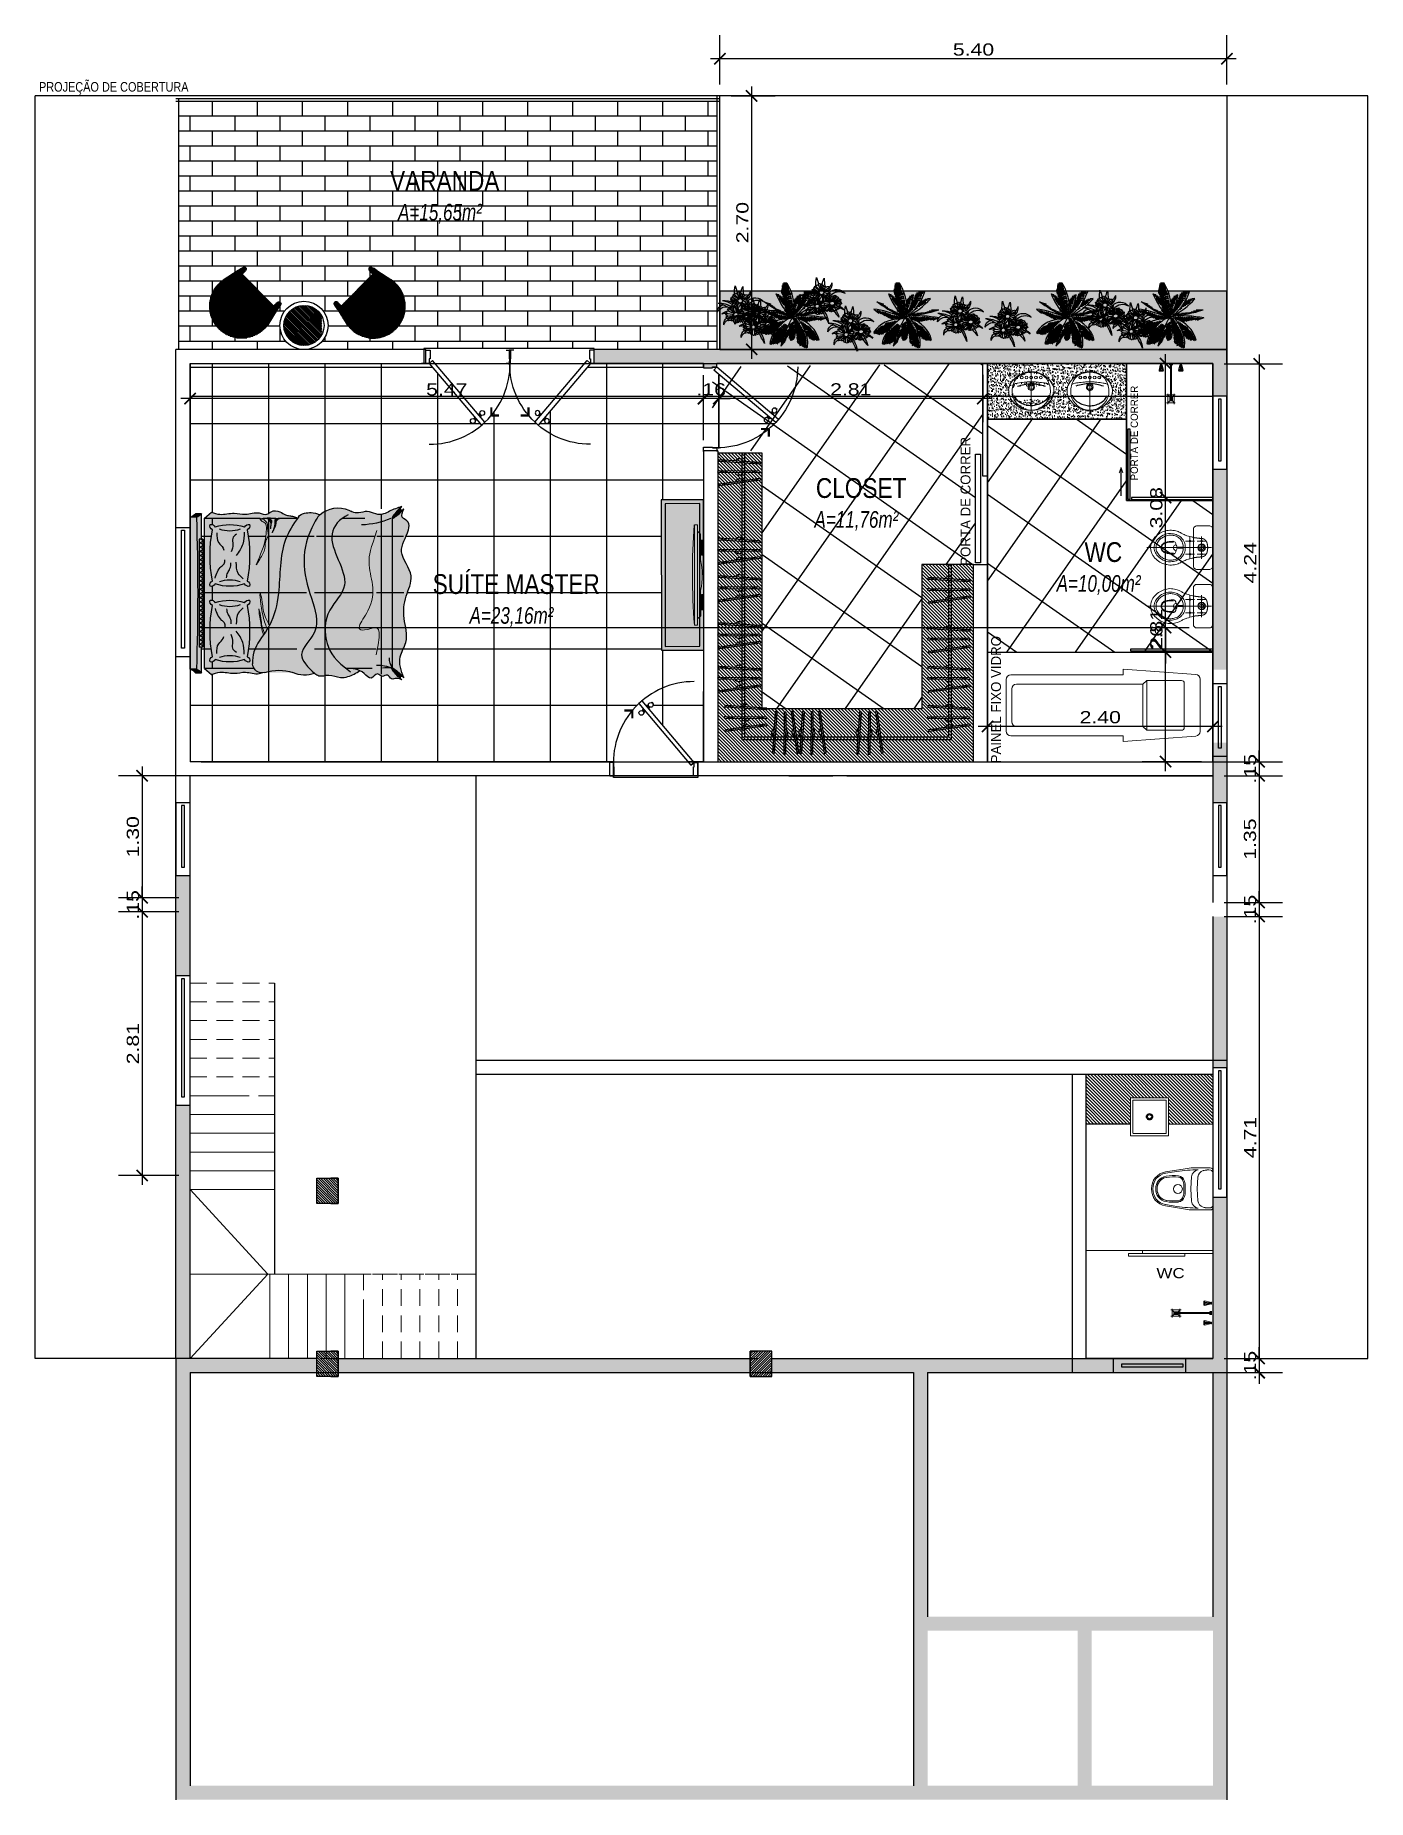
# Model space of a CAD drawing. Header units: inches. Extents: x 5.4 to 65.7, y -9.8 to 26.8.
# Drawn here: x 51.46 to 65.66, y -8.83 to 9.97 of the extents above; entities that cross this region are included whole.
import ezdxf

# ---------------------------------------------------------------- set-up
doc = ezdxf.new("R2010")
doc.units = ezdxf.units.IN
doc.header["$MEASUREMENT"] = 0
for name, pattern in [('ACAD_ISO02W100', [15, 12, -3]), ('DASHDOTX2', [50.8, 25.4, -12.7, 0, -12.7]), ('DASHED2', [0.375, 0.25, -0.125])]:
    doc.linetypes.add(name, pattern=pattern)
for name, color, linetype in [('2', 42, 'Continuous'), ('4', 7, 'Continuous'), ('A-PUERTAS', 1, 'Continuous'), ('AMARELO', 7, 'Continuous'), ('CO', 1, 'Continuous'), ('Mobilia', 7, 'Continuous'), ('PA-Herbacea', 2, 'Continuous'), ('PA-Palmeira', 2, 'Continuous'), ('parede', 5, 'Continuous'), ('ROTURA', 4, 'Continuous')]:
    doc.layers.add(name, color=color, linetype=linetype)
for name, color, linetype, lineweight in [('252', 252, 'Continuous', 15), ('_mobiliário', 7, 'Continuous', 5), ('Eje de SH', 253, 'DASHDOTX2', 9), ('estofado', 7, 'Continuous', 25), ('L. Discontinua', 12, 'ACAD_ISO02W100', 5), ('mobi', 150, 'Continuous', 5), ('moveis', 254, 'Continuous', 5), ('Muro bajo', 36, 'Continuous', 9), ('Muros', 7, 'Continuous', 30), ('Proyeccion', 250, 'DASHED2', 5), ('SANIT', 252, 'Continuous', 18), ('sanitarios', 159, 'Continuous', 13), ('SH', 146, 'Continuous', 15), ('SSHH', 154, 'Continuous', 15), ('TEXTO', 7, 'Continuous', 5), ('Texto S.', 7, 'Continuous', 30), ('TEXTURA', 7, 'Continuous', 5)]:
    doc.layers.add(name, color=color, linetype=linetype, lineweight=lineweight)
doc.styles.add('Cota B', font='swissck.ttf')
doc.styles.add('R80-50', font='REFSAN.TTF', dxfattribs={"width": 1.3, "height": 0.13})
doc.styles.add('ROMANS', font='TEMPSITC.TTF')
doc.styles.add('Sta. Luisa 75 delg', font='arial.ttf', dxfattribs={"width": 1.2, "height": 0.1})
doc.dimstyles.new('1-50', dxfattribs={"dimtxt": 0.13, "dimasz": 0.12, "dimexe": 0.25, "dimexo": 0.12, "dimgap": 0.03, "dimtad": 1, "dimzin": 5, "dimdsep": 46, "dimtxsty": 'R80-50', "dimblk": 'ARCHTICK', "dimcen": 0.06, "dimdle": 0.1, "dimclrd": 8, "dimclre": 8, "dimclrt": 256, "dimadec": 0, "dimazin": 0, "dimtfac": 1, "dimtix": 1, "dimtmove": 0, "dimatfit": 3, "dimfxl": 1, "dimtolj": 1, "dimtzin": 0, "dimarcsym": 0})

msp = doc.modelspace()

# ---------------------------------------------------------------- texts
at = {"layer": 'AMARELO', "style": 'ROMANS'}
for s, height, p in [('PORTA DE CORRER', 0.07757, (63.212, 5.226)), ('PORTA DE CORRER', 0.10553, (61.428, 4.317)), ('PAINEL FIXO VIDRO', 0.10553, (61.753, 2.212))]:
    msp.add_text(s, height=height, rotation=90, dxfattribs=at).set_placement(p)
at = {"layer": 'TEXTO', "style": 'Cota B'}
for s, insert, char_height, attachment_point in [('{\\fSwis721 BlkEx BT|b0|i1|c0|p34; \\fSwis721 Cn BT|b0|i0|c0|p34;\\H0.80071x;PROJEÇÃO DE COBERTURA}', (52.273, 9.469), 0.12661, 2), ('{\\fSwis721 BlkEx BT|b0|i1|c0|p34; \\fSwis721 Cn BT|b0|i0|c0|p34;\\H0.80071x;VARANDA\\P\\fSwis721 LtCn BT|b0|i1|c0|p34;\\H0.84203x;A=15,65m²}', (55.774, 7.962), 0.26286, 8), ('{\\fSwis721 BlkEx BT|b0|i1|c0|p34; \\fSwis721 Cn BT|b0|i0|c0|p34;\\H0.80071x;CLOSET\\P\\fSwis721 LtCn BT|b0|i1|c0|p34;\\H0.84203x;A=11,76m²}', (60.212, 4.689), 0.26286, 8), ('{\\fSwis721 BlkEx BT|b0|i1|c0|p34; \\fSwis721 Cn BT|b0|i0|c0|p34;\\H0.80071x;WC\\P\\fSwis721 LtCn BT|b0|i1|c0|p34;\\H0.84203x;A=10,00m²}', (62.793, 4.568), 0.26286, 2), ('{\\fSwis721 BlkEx BT|b0|i1|c0|p34; \\fSwis721 Cn BT|b0|i0|c0|p34;\\H0.80071x;SUÍTE MASTER\\P\\fSwis721 LtCn BT|b0|i1|c0|p34;\\H0.84203x;A=23,16m²}', (56.536, 3.666), 0.26286, 8)]:
    msp.add_mtext(s, dxfattribs=dict(at, insert=insert, char_height=char_height, attachment_point=attachment_point))
at = {"layer": 'Texto S.', "insert": (63.711, -3.164), "char_height": 0.09, "width": 1.50952, "attachment_point": 3, "style": 'Sta. Luisa 75 delg'}
msp.add_mtext('{\\H1.2x;WC}', dxfattribs=at)

# ---------------------------------------------------------------- blocks, each defined once
blk = doc.blocks.new('Cama Box Regencia LOLA')
at = {"layer": 'estofado', "lineweight": 5, "ltscale": 0.2}
h = blk.add_hatch(color=25, dxfattribs=at)
h.dxf.hatch_style = 1
h.set_gradient(color1=(139, 102, 75), color2=(43, 31, 23), one_color=1, tint=0.13)
h.paths.add_polyline_path([(-0.81, -0.068), (-0.81, 0, -0.197327), (-0.85, -0.06), (-0.85, -0.12, 0.208348)])
h = blk.add_hatch(color=25, dxfattribs=at)
h.dxf.hatch_style = 1
h.set_gradient(color1=(139, 102, 75), color2=(43, 31, 23), one_color=1, tint=0.13, name='CURVED')
h.paths.add_polyline_path([(0.81, 0), (-0.81, 0), (-0.81, -0.068, 0.016638), (0.81, -0.068)])
h = blk.add_hatch(color=25, dxfattribs=at)
h.dxf.hatch_style = 1
h.set_gradient(color1=(139, 102, 75), color2=(43, 31, 23), one_color=1, tint=0.13)
h.paths.add_polyline_path([(0.85, -0.06, -0.197327), (0.81, 0), (0.81, -0.068, 0.208348), (0.85, -0.12)])
h = blk.add_hatch(color=254, dxfattribs=at)
h.dxf.hatch_style = 1
h.set_gradient(color1=(240, 232, 219), color2=(213, 190, 154), one_color=1, tint=0.72)
edge = h.paths.add_edge_path()
edge.add_line((-0.8, -0.155), (-0.864, -0.229))
edge.add_spline(control_points=[(-0.864, -0.229), (-0.854, -0.258), (-0.827, -0.337), (-0.867, -0.46), (-0.825, -0.6), (-0.877, -0.714), (-0.824, -0.813), (-0.885, -0.872), (-0.88, -0.954), (-0.834, -1.008), (-0.825, -1.06), (-0.821, -1.105), (-0.807, -1.131), (-0.8, -1.146)], knot_values=[0, 0, 0, 0, 0.09018, 0.244935, 0.364644, 0.513233, 0.595063, 0.64682, 0.740988, 0.809867, 0.855178, 0.895036, 0.943499, 0.943499, 0.943499, 0.943499], degree=3, periodic=0)
edge.add_line((-0.8, -1.146), (-0.8, -0.957))
edge.add_spline(control_points=[(-0.8, -0.957), (-0.8, -0.956), (-0.801, -0.952), (-0.8, -0.946), (-0.796, -0.938), (-0.794, -0.929), (-0.795, -0.919), (-0.799, -0.914), (-0.8, -0.911)], knot_values=[0, 0, 0, 0, 0.003661, 0.011062, 0.019032, 0.029287, 0.039329, 0.04771, 0.04771, 0.04771, 0.04771], degree=3, periodic=0)
edge.add_line((-0.8, -0.911), (-0.8, -0.857))
edge.add_spline(control_points=[(-0.8, -0.857), (-0.801, -0.857), (-0.804, -0.856), (-0.804, -0.85), (-0.801, -0.841), (-0.806, -0.83), (-0.801, -0.824), (-0.8, -0.822)], knot_values=[0, 0, 0, 0, 0.003231, 0.008285, 0.015951, 0.031587, 0.038489, 0.038489, 0.038489, 0.038489], degree=3, periodic=0)
edge.add_line((-0.8, -0.822), (-0.8, -0.78))
edge.add_spline(control_points=[(-0.8, -0.78), (-0.799, -0.779), (-0.796, -0.777), (-0.793, -0.771), (-0.797, -0.764), (-0.791, -0.757), (-0.796, -0.748), (-0.799, -0.743), (-0.8, -0.741)], knot_values=[0, 0, 0, 0, 0.005548, 0.011099, 0.017475, 0.025156, 0.035519, 0.042973, 0.042973, 0.042973, 0.042973], degree=3, periodic=0)
edge.add_line((-0.8, -0.741), (-0.8, -0.155))
h = blk.add_hatch(color=25, dxfattribs=at)
h.dxf.hatch_style = 1
h.set_gradient(color1=(139, 102, 75), color2=(43, 31, 23), one_color=1, tint=0.13, name='INVCURVED')
h.paths.add_polyline_path([(0.81, -0.068, -0.016638), (-0.81, -0.068, -0.208348), (-0.85, -0.12), (-0.576, -0.12), (-0.576, -0.098), (0.576, -0.098), (0.576, -0.12), (0.85, -0.12, -0.208348)])
h = blk.add_hatch(color=254, dxfattribs=at)
h.dxf.hatch_style = 1
h.set_gradient(color1=(240, 232, 219), color2=(213, 190, 154), one_color=1, tint=0.72, name='CURVED')
edge = h.paths.add_edge_path()
edge.add_spline(control_points=[(0.344, -0.846), (0.288, -0.817), (0.205, -0.774), (0.095, -0.774), (-0.089, -0.728), (0.243, -0.767), (0.345, -0.808), (0.383, -0.823)], knot_values=[0.005632, 0.005632, 0.005632, 0.005632, 0.186014, 0.266002, 0.357087, 0.59639, 0.739732, 0.739732, 0.739732, 0.739732], degree=3, periodic=0)
edge.add_spline(control_points=[(0.383, -0.823), (0.397, -0.814), (0.412, -0.804), (0.427, -0.794)], knot_values=[1.358238, 1.358238, 1.358238, 1.358238, 1.409916, 1.409916, 1.409916, 1.409916], degree=3, periodic=0)
edge.add_spline(control_points=[(0.427, -0.794), (0.4, -0.782), (0.348, -0.763), (0.267, -0.757), (0.084, -0.719), (0.289, -0.745), (0.425, -0.776), (0.445, -0.781)], knot_values=[0.104364, 0.104364, 0.104364, 0.104364, 0.189636, 0.269624, 0.36071, 0.600013, 0.644622, 0.644622, 0.644622, 0.644622], degree=3, periodic=0)
edge.add_spline(control_points=[(0.445, -0.781), (0.503, -0.741), (0.597, -0.674), (0.707, -0.666), (0.752, -0.667)], knot_values=[1.43159, 1.43159, 1.43159, 1.43159, 1.638142, 1.770695, 1.770695, 1.770695, 1.770695], degree=3, periodic=0)
edge.add_arc((0.748, -0.767), 0.1, 58.792, 87.9851, ccw=False)
edge.add_line((0.8, -0.682), (0.8, -0.155))
edge.add_line((0.8, -0.155), (-0.8, -0.155))
edge.add_line((-0.8, -0.155), (-0.8, -0.741))
edge.add_spline(control_points=[(-0.8, -0.741), (-0.785, -0.748), (-0.757, -0.765), (-0.756, -0.81), (-0.705, -0.814), (-0.701, -0.814)], knot_values=[0.012227, 0.012227, 0.012227, 0.012227, 0.059472, 0.106218, 0.134458, 0.134458, 0.134458, 0.134458], degree=3, periodic=0)
edge.add_spline(control_points=[(-0.701, -0.814), (-0.643, -0.813), (-0.533, -0.812), (-0.239, -0.672), (-0.389, -0.756), (-0.459, -0.807), (-0.557, -0.796), (-0.608, -0.841), (-0.663, -0.827), (-0.699, -0.825), (-0.72, -0.825)], knot_values=[0, 0, 0, 0, 0.218701, 0.41202, 0.478614, 0.604644, 0.696997, 0.745645, 0.792568, 0.854727, 0.854727, 0.854727, 0.854727], degree=3, periodic=0)
edge.add_spline(control_points=[(-0.72, -0.825), (-0.729, -0.825), (-0.755, -0.822), (-0.774, -0.795), (-0.794, -0.782), (-0.8, -0.78)], knot_values=[0.156488, 0.156488, 0.156488, 0.156488, 0.184398, 0.231376, 0.250598, 0.250598, 0.250598, 0.250598], degree=3, periodic=0)
edge.add_line((-0.8, -0.78), (-0.8, -0.822))
edge.add_spline(control_points=[(-0.8, -0.822), (-0.794, -0.829), (-0.767, -0.851), (-0.762, -0.866), (-0.656, -0.851), (-0.714, -0.864), (-0.738, -0.862), (-0.769, -0.881), (-0.785, -0.856), (-0.796, -0.857), (-0.8, -0.857)], knot_values=[0.059574, 0.059574, 0.059574, 0.059574, 0.080753, 0.103741, 0.16972, 0.176036, 0.207137, 0.240474, 0.262341, 0.27366, 0.27366, 0.27366, 0.27366], degree=3, periodic=0)
edge.add_line((-0.8, -0.857), (-0.8, -0.911))
edge.add_spline(control_points=[(-0.8, -0.911), (-0.794, -0.908), (-0.771, -0.898), (-0.721, -0.914), (-0.627, -0.862), (-0.69, -0.905), (-0.748, -0.919), (-0.784, -0.923), (-0.79, -0.948), (-0.798, -0.955), (-0.8, -0.957)], knot_values=[0.013856, 0.013856, 0.013856, 0.013856, 0.034874, 0.088867, 0.107879, 0.126738, 0.158714, 0.193757, 0.217487, 0.226722, 0.226722, 0.226722, 0.226722], degree=3, periodic=0)
edge.add_line((-0.8, -0.957), (-0.8, -1.146))
edge.add_spline(control_points=[(-0.8, -1.146), (-0.727, -1.095), (-0.489, -0.947), (-0.07, -0.971), (0.238, -0.902), (0.344, -0.846)], knot_values=[0.116896, 0.116896, 0.116896, 0.116896, 0.37972, 0.957702, 1.313793, 1.313793, 1.313793, 1.313793], degree=3, periodic=0)
h.paths.add_polyline_path([(-0.677, -0.61, -0.357527), (-0.731, -0.635, -0.357527), (-0.706, -0.581, -0.164785), (-0.706, -0.268, -0.357527), (-0.731, -0.213, -0.357527), (-0.677, -0.238, -0.092561), (-0.13, -0.238, -0.357527), (-0.075, -0.213, -0.357527), (-0.1, -0.268, -0.164785), (-0.1, -0.581, -0.357527), (-0.075, -0.635, -0.357527), (-0.13, -0.61, -0.092561)], flags=16)
h.paths.add_polyline_path([(0.075, -0.635, -0.357527), (0.1, -0.581, -0.164785), (0.1, -0.268, -0.357527), (0.075, -0.213, -0.357527), (0.13, -0.238, -0.092561), (0.677, -0.238, -0.357527), (0.731, -0.213, -0.357527), (0.706, -0.268, -0.164785), (0.706, -0.581, -0.357527), (0.731, -0.635, -0.357527), (0.677, -0.61, -0.092561), (0.13, -0.61, -0.357527)], flags=16)
h = blk.add_hatch(color=25, dxfattribs=at)
h.dxf.hatch_style = 1
h.set_gradient(color1=(139, 102, 75), color2=(198, 169, 149), one_color=1, tint=0.68, name='CYLINDER')
h.paths.add_polyline_path([(0.576, -0.098), (-0.576, -0.098), (-0.576, -0.135), (0.576, -0.135)])
h = blk.add_hatch(dxfattribs=at)
h.set_pattern_fill('ANSI37,_O', color=256, scale=0.01)
h.set_pattern_definition([(45, (-24.743682, -44.176127), (-0.02245064, 0.02245064), []), (135, (-24.743682, -44.176127), (-0.02245064, -0.02245064), [])])
h.paths.add_polyline_path([(0.576, -0.098), (-0.576, -0.098), (-0.576, -0.135), (0.576, -0.135)])
h = blk.add_hatch(color=254, dxfattribs=at)
h.dxf.hatch_style = 1
h.set_gradient(color1=(240, 232, 219), color2=(213, 190, 154), one_color=1, tint=0.72)
edge = h.paths.add_edge_path()
edge.add_spline(control_points=[(0.848, -0.763), (0.851, -0.755), (0.869, -0.695), (0.825, -0.6), (0.867, -0.46), (0.827, -0.337), (0.854, -0.258), (0.864, -0.229)], knot_values=[0, 0, 0, 0, 0.024622, 0.173211, 0.29292, 0.447675, 0.537855, 0.537855, 0.537855, 0.537855], degree=3, periodic=0)
edge.add_line((0.864, -0.229), (0.8, -0.155))
edge.add_line((0.8, -0.155), (0.8, -0.682))
edge.add_arc((0.748, -0.767), 0.1, 2.1279, 58.792, ccw=False)
h = blk.add_hatch(color=27, dxfattribs=at)
h.dxf.hatch_style = 1
h.set_gradient(color1=(106, 82, 42), color2=(160, 123, 64), one_color=1, tint=0.44, name='CURVED')
h.paths.add_polyline_path([(-0.1, -0.268, 0.357527), (-0.075, -0.213, 0.357527), (-0.13, -0.238, 0.092561), (-0.677, -0.238, 0.357527), (-0.731, -0.213, 0.357527), (-0.706, -0.268, 0.164785), (-0.706, -0.581, 0.357527), (-0.731, -0.635, 0.357527), (-0.677, -0.61, 0.092561), (-0.13, -0.61, 0.357527), (-0.075, -0.635, 0.357527), (-0.1, -0.581, 0.164785)])
h = blk.add_hatch(color=27, dxfattribs=at)
h.dxf.hatch_style = 1
h.set_gradient(color1=(106, 82, 42), color2=(160, 123, 64), one_color=1, tint=0.44, name='CURVED')
h.paths.add_polyline_path([(0.706, -0.268, 0.357527), (0.731, -0.213, 0.357527), (0.677, -0.238, 0.092561), (0.13, -0.238, 0.357527), (0.075, -0.213, 0.357527), (0.1, -0.268, 0.164785), (0.1, -0.581, 0.357527), (0.075, -0.635, 0.357527), (0.13, -0.61, 0.092561), (0.677, -0.61, 0.357527), (0.731, -0.635, 0.357527), (0.706, -0.581, 0.164785)])
h = blk.add_hatch(color=43, dxfattribs=at)
h.dxf.hatch_style = 1
h.set_gradient(color1=(206, 178, 131), color2=(227, 212, 186), one_color=1, tint=0.81, name='CYLINDER')
edge = h.paths.add_edge_path()
edge.add_arc((0.748, -0.767), 0.1, 342.0511, 447.9851)
edge.add_spline(control_points=[(0.752, -0.667), (0.707, -0.666), (0.597, -0.674), (0.503, -0.741), (0.445, -0.781)], knot_values=[1.43159, 1.43159, 1.43159, 1.43159, 1.564144, 1.770695, 1.770695, 1.770695, 1.770695], degree=3, periodic=0)
edge.add_spline(control_points=[(0.445, -0.781), (0.439, -0.785), (0.433, -0.79), (0.427, -0.794)], knot_values=[1.409916, 1.409916, 1.409916, 1.409916, 1.43159, 1.43159, 1.43159, 1.43159], degree=3, periodic=0)
edge.add_spline(control_points=[(0.427, -0.794), (0.412, -0.804), (0.397, -0.814), (0.383, -0.823)], knot_values=[1.358238, 1.358238, 1.358238, 1.358238, 1.409916, 1.409916, 1.409916, 1.409916], degree=3, periodic=0)
edge.add_line((0.383, -0.823), (0.344, -0.846))
edge.add_spline(control_points=[(0.344, -0.846), (0.238, -0.902), (-0.07, -0.971), (-0.489, -0.947), (-0.727, -1.095), (-0.8, -1.146)], knot_values=[0.116896, 0.116896, 0.116896, 0.116896, 0.472987, 1.050969, 1.313793, 1.313793, 1.313793, 1.313793], degree=3, periodic=0)
edge.add_spline(control_points=[(-0.8, -1.146), (-0.804, -1.149), (-0.808, -1.151), (-0.812, -1.154)], knot_values=[0.102872, 0.102872, 0.102872, 0.102872, 0.116896, 0.116896, 0.116896, 0.116896], degree=3, periodic=0)
edge.add_arc((-0.754, -1.236), 0.1, 125.4209, 169.6982)
edge.add_spline(control_points=[(-0.852, -1.218), (-0.852, -1.218), (-0.857, -1.242), (-0.866, -1.297), (-0.849, -1.349), (-0.835, -1.382)], knot_values=[0.312835, 0.312835, 0.312835, 0.312835, 0.313751, 0.386958, 0.475903, 0.475903, 0.475903, 0.475903], degree=3, periodic=0)
edge.add_spline(control_points=[(-0.835, -1.382), (-0.823, -1.368), (-0.806, -1.352), (-0.746, -1.322)], knot_values=[0.006246, 0.006246, 0.006246, 0.006246, 0.055476, 0.055476, 0.055476, 0.055476], degree=3, periodic=0)
edge.add_spline(control_points=[(-0.746, -1.322), (-0.619, -1.251), (-0.349, -1.179), (0.034, -1.28), (0.398, -1.412), (0.645, -1.106), (0.787, -1.257), (0.855, -1.328)], knot_values=[0.099185, 0.099185, 0.099185, 0.099185, 0.523647, 0.927087, 1.289918, 1.564439, 1.810555, 1.810555, 1.810555, 1.810555], degree=3, periodic=0)
edge.add_arc((0.551, -1.223), 0.321, 341.0268, 383.7782)
edge.add_arc((1.293, -0.944), 0.472, 162.0511, 198.5657, ccw=False)
h = blk.add_hatch(color=254, dxfattribs=at)
h.dxf.hatch_style = 1
h.set_gradient(color1=(240, 232, 219), color2=(137, 106, 57), one_color=1, tint=0.38, name='CURVED')
edge = h.paths.add_edge_path()
edge.add_spline(control_points=[(-0.72, -0.825), (-0.699, -0.825), (-0.663, -0.827), (-0.608, -0.841), (-0.557, -0.796), (-0.459, -0.807), (-0.389, -0.756), (-0.239, -0.672), (-0.533, -0.812), (-0.643, -0.813), (-0.701, -0.814)], knot_values=[0, 0, 0, 0, 0.062159, 0.109082, 0.15773, 0.250083, 0.376114, 0.442707, 0.636027, 0.854727, 0.854727, 0.854727, 0.854727], degree=3, periodic=0)
edge.add_spline(control_points=[(-0.701, -0.814), (-0.705, -0.814), (-0.756, -0.81), (-0.757, -0.765), (-0.785, -0.748), (-0.8, -0.741)], knot_values=[0.012227, 0.012227, 0.012227, 0.012227, 0.040467, 0.087213, 0.134458, 0.134458, 0.134458, 0.134458], degree=3, periodic=0)
edge.add_spline(control_points=[(-0.8, -0.741), (-0.799, -0.743), (-0.796, -0.748), (-0.791, -0.757), (-0.797, -0.764), (-0.793, -0.771), (-0.796, -0.777), (-0.799, -0.779), (-0.8, -0.78)], knot_values=[0, 0, 0, 0, 0.007454, 0.017817, 0.025498, 0.031874, 0.037425, 0.042973, 0.042973, 0.042973, 0.042973], degree=3, periodic=0)
edge.add_spline(control_points=[(-0.8, -0.78), (-0.794, -0.782), (-0.774, -0.795), (-0.755, -0.822), (-0.729, -0.825), (-0.72, -0.825)], knot_values=[0.156488, 0.156488, 0.156488, 0.156488, 0.17571, 0.222689, 0.250598, 0.250598, 0.250598, 0.250598], degree=3, periodic=0)
h = blk.add_hatch(color=254, dxfattribs=at)
h.dxf.hatch_style = 1
h.set_gradient(color1=(240, 232, 219), color2=(137, 106, 57), one_color=1, tint=0.38, name='CURVED')
edge = h.paths.add_edge_path()
edge.add_spline(control_points=[(0.383, -0.823), (0.345, -0.808), (0.243, -0.767), (-0.089, -0.728), (0.095, -0.774), (0.205, -0.774), (0.288, -0.817), (0.344, -0.846)], knot_values=[0.005632, 0.005632, 0.005632, 0.005632, 0.148973, 0.388276, 0.479362, 0.559349, 0.739732, 0.739732, 0.739732, 0.739732], degree=3, periodic=0)
edge.add_line((0.344, -0.846), (0.383, -0.823))
h = blk.add_hatch(color=254, dxfattribs=at)
h.dxf.hatch_style = 1
h.set_gradient(color1=(240, 232, 219), color2=(137, 106, 57), one_color=1, tint=0.38, name='CURVED')
edge = h.paths.add_edge_path()
edge.add_spline(control_points=[(0.445, -0.781), (0.425, -0.776), (0.289, -0.745), (0.084, -0.719), (0.267, -0.757), (0.348, -0.763), (0.4, -0.782), (0.427, -0.794)], knot_values=[0.104364, 0.104364, 0.104364, 0.104364, 0.148973, 0.388276, 0.479362, 0.559349, 0.644622, 0.644622, 0.644622, 0.644622], degree=3, periodic=0)
edge.add_spline(control_points=[(0.427, -0.794), (0.433, -0.79), (0.439, -0.785), (0.445, -0.781)], knot_values=[1.409916, 1.409916, 1.409916, 1.409916, 1.43159, 1.43159, 1.43159, 1.43159], degree=3, periodic=0)
h = blk.add_hatch(color=254, dxfattribs=at)
h.dxf.hatch_style = 1
h.set_gradient(color1=(240, 232, 219), color2=(137, 106, 57), one_color=1, tint=0.38, name='CURVED')
edge = h.paths.add_edge_path()
edge.add_spline(control_points=[(-0.8, -0.857), (-0.796, -0.857), (-0.785, -0.856), (-0.769, -0.881), (-0.738, -0.862), (-0.714, -0.864), (-0.656, -0.851), (-0.762, -0.866), (-0.767, -0.851), (-0.794, -0.829), (-0.8, -0.822)], knot_values=[0.059574, 0.059574, 0.059574, 0.059574, 0.070894, 0.09276, 0.126098, 0.157199, 0.163515, 0.229493, 0.252482, 0.27366, 0.27366, 0.27366, 0.27366], degree=3, periodic=0)
edge.add_spline(control_points=[(-0.8, -0.822), (-0.801, -0.824), (-0.806, -0.83), (-0.801, -0.841), (-0.804, -0.85), (-0.804, -0.856), (-0.801, -0.857), (-0.8, -0.857)], knot_values=[0, 0, 0, 0, 0.006903, 0.022538, 0.030204, 0.035259, 0.038489, 0.038489, 0.038489, 0.038489], degree=3, periodic=0)
h = blk.add_hatch(color=254, dxfattribs=at)
h.dxf.hatch_style = 1
h.set_gradient(color1=(240, 232, 219), color2=(137, 106, 57), one_color=1, tint=0.38, name='CURVED')
edge = h.paths.add_edge_path()
edge.add_spline(control_points=[(-0.8, -0.957), (-0.798, -0.955), (-0.79, -0.948), (-0.784, -0.923), (-0.748, -0.919), (-0.69, -0.905), (-0.627, -0.862), (-0.721, -0.914), (-0.771, -0.898), (-0.794, -0.908), (-0.8, -0.911)], knot_values=[0.013856, 0.013856, 0.013856, 0.013856, 0.023091, 0.046821, 0.081864, 0.11384, 0.132699, 0.151711, 0.205704, 0.226722, 0.226722, 0.226722, 0.226722], degree=3, periodic=0)
edge.add_spline(control_points=[(-0.8, -0.911), (-0.799, -0.914), (-0.795, -0.919), (-0.794, -0.929), (-0.796, -0.938), (-0.8, -0.946), (-0.801, -0.952), (-0.8, -0.956), (-0.8, -0.957)], knot_values=[0, 0, 0, 0, 0.008381, 0.018423, 0.028678, 0.036648, 0.044049, 0.04771, 0.04771, 0.04771, 0.04771], degree=3, periodic=0)
h = blk.add_hatch(color=43, dxfattribs=at)
h.dxf.hatch_style = 1
h.set_gradient(color1=(206, 178, 131), color2=(233, 221, 200), one_color=1, tint=0.85, name='CURVED')
edge = h.paths.add_edge_path()
edge.add_spline(control_points=[(0.923, -2.255), (0.914, -2.237), (0.897, -2.203), (0.93, -2.14), (0.849, -2.11), (0.905, -2.046), (0.83, -1.991), (0.939, -1.927), (0.859, -1.868), (0.832, -1.826), (0.825, -1.81)], knot_values=[0, 0, 0, 0, 0.057583, 0.109844, 0.169814, 0.225517, 0.282486, 0.363229, 0.450984, 0.501209, 0.501209, 0.501209, 0.501209], degree=3, periodic=0)
edge.add_spline(control_points=[(0.825, -1.81), (0.851, -1.77), (0.887, -1.705), (0.907, -1.586), (0.854, -1.488), (0.894, -1.388), (0.864, -1.342), (0.855, -1.328)], knot_values=[0, 0, 0, 0, 0.143874, 0.222489, 0.349293, 0.456179, 0.506692, 0.506692, 0.506692, 0.506692], degree=3, periodic=0)
edge.add_spline(control_points=[(0.855, -1.328), (0.787, -1.257), (0.645, -1.106), (0.398, -1.412), (0.034, -1.28), (-0.349, -1.179), (-0.619, -1.251), (-0.746, -1.322)], knot_values=[0.099185, 0.099185, 0.099185, 0.099185, 0.345301, 0.619822, 0.982653, 1.386093, 1.810555, 1.810555, 1.810555, 1.810555], degree=3, periodic=0)
edge.add_spline(control_points=[(-0.746, -1.322), (-0.806, -1.352), (-0.823, -1.368), (-0.835, -1.382)], knot_values=[0.006246, 0.006246, 0.006246, 0.006246, 0.055476, 0.055476, 0.055476, 0.055476], degree=3, periodic=0)
edge.add_spline(control_points=[(-0.835, -1.382), (-0.836, -1.384), (-0.838, -1.385), (-0.839, -1.387)], knot_values=[0, 0, 0, 0, 0.006246, 0.006246, 0.006246, 0.006246], degree=3, periodic=0)
edge.add_arc((-0.618, -1.576), 0.291, 139.4648, 203.3712)
edge.add_arc((-0.701, -1.61), 0.202, 204.0179, 212.619)
edge.add_spline(control_points=[(-0.871, -1.719), (-0.87, -1.722), (-0.86, -1.746), (-0.846, -1.804), (-0.889, -1.89), (-0.838, -1.973), (-0.837, -2.06), (-0.887, -2.145), (-0.909, -2.211), (-0.923, -2.255)], knot_values=[0, 0, 0, 0, 0.01015, 0.078583, 0.173227, 0.26888, 0.349805, 0.4202, 0.559075, 0.559075, 0.559075, 0.559075], degree=3, periodic=0)
edge.add_ellipse((-0.904, -2.259), major_axis=(0.0268, 0.0268), ratio=0.453532, start_angle=91.8889, end_angle=106.632, ccw=False)
edge.add_ellipse((-0.877, -2.232), major_axis=(0.0773, 0.0773), ratio=0.168252, start_angle=0, end_angle=110.9778, ccw=False)
edge.add_line((-0.8, -2.155), (0.8, -2.155))
edge.add_arc((0.946, -2.098), 0.157, 200.9448, 201.1245, ccw=False)
edge.add_arc((1.116, -2.005), 0.35, 205.2898, 205.373)
edge.add_ellipse((0.877, -2.232), major_axis=(-0.0773, 0.0773), ratio=0.168252, start_angle=249.0222, end_angle=360, ccw=False)
edge.add_ellipse((0.904, -2.259), major_axis=(-0.0268, 0.0268), ratio=0.453532, start_angle=253.368, end_angle=268.1111, ccw=False)
h = blk.add_hatch(color=43, dxfattribs=at)
h.dxf.hatch_style = 1
h.set_gradient(color1=(206, 178, 131), color2=(233, 221, 200), one_color=1, tint=0.85, name='CURVED')
edge = h.paths.add_edge_path()
edge.add_ellipse((-0.877, -2.232), major_axis=(0.0773, 0.0773), ratio=0.168252, start_angle=-110.9778, end_angle=0)
edge.add_ellipse((-0.877, -2.232), major_axis=(0.0773, 0.0773), ratio=0.168252, start_angle=0, end_angle=110.9778)
edge.add_ellipse((-0.904, -2.259), major_axis=(0.0268, 0.0268), ratio=0.453532, start_angle=-91.8889, end_angle=91.8889, ccw=False)
h = blk.add_hatch(color=43, dxfattribs=at)
h.dxf.hatch_style = 1
h.set_gradient(color1=(206, 178, 131), color2=(233, 221, 200), one_color=1, tint=0.85, name='CURVED')
edge = h.paths.add_edge_path()
edge.add_spline(control_points=[(-0.9, -2.278), (-0.866, -2.263), (-0.803, -2.235), (-0.769, -2.344), (-0.612, -2.323), (-0.435, -2.184), (-0.204, -2.412), (0.036, -2.284), (0.272, -2.266), (0.499, -2.34), (0.693, -2.202), (0.824, -2.25), (0.9, -2.278)], knot_values=[0, 0, 0, 0, 0.091519, 0.171499, 0.255197, 0.499343, 0.777613, 0.999111, 1.23769, 1.492615, 1.658192, 1.885025, 1.885025, 1.885025, 1.885025], degree=3, periodic=0)
edge.add_ellipse((0.904, -2.259), major_axis=(-0.0268, 0.0268), ratio=0.453532, start_angle=451.8889, end_angle=466.632, ccw=False)
edge.add_ellipse((0.877, -2.232), major_axis=(-0.0773, 0.0773), ratio=0.168252, start_angle=360, end_angle=470.9778, ccw=False)
edge.add_arc((0.946, -2.098), 0.157, 201.1245, 201.1426, ccw=False)
edge.add_line((0.8, -2.155), (-0.8, -2.155))
edge.add_ellipse((-0.877, -2.232), major_axis=(0.0773, 0.0773), ratio=0.168252, start_angle=-110.9778, end_angle=0, ccw=False)
edge.add_ellipse((-0.904, -2.259), major_axis=(0.0268, 0.0268), ratio=0.453532, start_angle=-106.632, end_angle=-91.8889, ccw=False)
h = blk.add_hatch(color=43, dxfattribs=at)
h.dxf.hatch_style = 1
h.set_gradient(color1=(206, 178, 131), color2=(233, 221, 200), one_color=1, tint=0.85, name='CURVED')
edge = h.paths.add_edge_path()
edge.add_ellipse((0.877, -2.232), major_axis=(-0.0773, 0.0773), ratio=0.168252, start_angle=249.0222, end_angle=360)
edge.add_ellipse((0.877, -2.232), major_axis=(-0.0773, 0.0773), ratio=0.168252, start_angle=360, end_angle=470.9778)
edge.add_ellipse((0.904, -2.259), major_axis=(-0.0268, 0.0268), ratio=0.453532, start_angle=268.1111, end_angle=451.8889, ccw=False)
at = {"layer": 'estofado', "ltscale": 0.2}
for p, q in [((-0.81, -0.068), (-0.81, 0)), ((0.81, -0.068), (0.81, 0)), ((-0.8, -0.155), (-0.864, -0.229)), ((-0.576, -0.098), (0.576, -0.098)), ((-0.576, -0.135), (-0.576, -0.098)), ((-0.576, -0.135), (0.576, -0.135)), ((0.576, -0.135), (0.576, -0.098)), ((0.8, -0.155), (0.864, -0.229)), ((-0.8, -1.624), (-0.8, -1.862)), ((0.8, -1.939), (0.8, -1.662)), ((-0.8, -2.155), (0.8, -2.155))]:
    blk.add_line(p, q, dxfattribs=at)
at = {"layer": 'estofado', "lineweight": 5, "ltscale": 0.2}
blk.add_line((0.383, -0.823), (0.344, -0.846), dxfattribs=at)
at = {"layer": 'estofado', "ltscale": 0.2}
for points in [[(0.81, 0), (-0.81, 0)], [(-0.85, -0.06), (-0.85, -0.12), (-0.576, -0.12)], [(0.8, -0.682), (0.8, -0.155), (-0.8, -0.155), (-0.8, -0.741)], [(0.576, -0.12), (0.85, -0.12), (0.85, -0.06)], [(-0.8, -0.78), (-0.8, -0.822)], [(-0.8, -0.857), (-0.8, -0.911)], [(-0.8, -0.957), (-0.8, -1.146)]]:
    blk.add_lwpolyline(points, dxfattribs=at)
for centre, radius, start, end in [((-0.903, 0.019), 0.0951, 303.8271, 348.4775), ((-0.89, -0.048), 0.0827, 298.9176, 345.9939), ((0, 24.26), 24.341, 268.0936, 271.9064), ((0.903, 0.019), 0.0951, 191.5225, 236.1729), ((0.89, -0.048), 0.0827, 194.0061, 241.0824), ((-0.685, -0.225), 0.0475, 165.5166, 244.2099), ((-0.244, -0.424), 0.488, 161.2852, 198.7148), ((-0.719, -0.259), 0.0475, 25.7901, 104.4834), ((-1.002, -0.424), 0.339, 341.1598, 18.8402), ((-0.403, -1.703), 1.49, 79.4235, 100.5765), ((0.196, -0.424), 0.339, 161.1598, 198.8402), ((-0.087, -0.259), 0.0475, 75.5166, 154.2099), ((-0.121, -0.225), 0.0475, 295.7901, 14.4834), ((-0.562, -0.424), 0.488, 341.2852, 18.7148), ((0.121, -0.225), 0.0475, 165.5166, 244.2099), ((0.562, -0.424), 0.488, 161.2852, 198.7148), ((0.087, -0.259), 0.0475, 25.7901, 104.4834), ((-0.196, -0.424), 0.339, 341.1598, 18.8402), ((0.403, -1.703), 1.49, 79.4235, 100.5765), ((1.002, -0.424), 0.339, 161.1598, 198.8402), ((0.719, -0.259), 0.0475, 75.5166, 154.2099), ((0.685, -0.225), 0.0475, 295.7901, 14.4834), ((0.244, -0.424), 0.488, 341.2852, 18.7148), ((-0.685, -0.624), 0.0475, 115.7901, 194.4834), ((-0.719, -0.589), 0.0475, 255.5166, 334.2099), ((-0.403, 0.855), 1.49, 259.4235, 280.5765), ((-0.087, -0.589), 0.0475, 205.7901, 284.4834), ((-0.121, -0.624), 0.0475, 345.5166, 64.2099), ((0.121, -0.624), 0.0475, 115.7901, 194.4834), ((0.087, -0.589), 0.0475, 255.5166, 334.2099), ((0.403, 0.855), 1.49, 259.4235, 280.5765), ((0.719, -0.589), 0.0475, 205.7901, 284.4834), ((0.685, -0.624), 0.0475, 345.5166, 64.2099), ((0.748, -0.767), 0.1, 342.0511, 87.9851), ((1.293, -0.944), 0.472, 162.0511, 198.5657), ((0.551, -1.223), 0.321, 341.0268, 23.7782), ((-0.754, -1.236), 0.1, 125.4209, 169.6982), ((-0.618, -1.576), 0.291, 139.4648, 203.3712), ((-0.701, -1.61), 0.202, 204.0179, 212.619), ((-1.6, -1.796), 0.873, 336.8495, 357.9003), ((1.116, -2.005), 0.35, 176.7525, 205.373), ((0.946, -2.098), 0.157, 162.6475, 201.1361), ((0.692, -2.323), 0.198, 58.0013, 91.6551)]:
    blk.add_arc(centre, radius, start, end, dxfattribs=at)
at = {"layer": 'estofado', "ltscale": 0.2, "extrusion": (0, 0, -1)}
for centre, major_axis, ratio, start_param, end_param in [((-0.877, -2.232), (0.0773, 0.0773), 0.168252, 4.250342, 8.316029), ((-0.904, -2.259), (0.0268, 0.0268), 0.453532, 4.422107, 8.144264)]:
    blk.add_ellipse(centre, major_axis=major_axis, ratio=ratio, start_param=start_param, end_param=end_param, dxfattribs=at)
at = {"layer": 'estofado', "ltscale": 0.2}
for centre, major_axis, ratio, start_param, end_param in [((0.877, -2.232), (-0.0773, 0.0773), 0.168252, 4.250342, 8.316029), ((0.904, -2.259), (-0.0268, 0.0268), 0.453532, 4.422107, 8.144264)]:
    blk.add_ellipse(centre, major_axis=major_axis, ratio=ratio, start_param=start_param, end_param=end_param, dxfattribs=at)
for points in [[(-0.864, -0.229), (-0.841, -0.317), (-0.853, -0.471), (-0.841, -0.59), (-0.855, -0.738), (-0.841, -0.819), (-0.868, -0.863), (-0.868, -0.957), (-0.835, -1.018), (-0.825, -1.062), (-0.819, -1.101), (-0.8, -1.146)], [(-0.642, -0.284), (-0.538, -0.305), (-0.481, -0.353), (-0.46, -0.36)], [(-0.161, -0.267), (-0.285, -0.333), (-0.313, -0.364), (-0.357, -0.371)], [(0.161, -0.267), (0.285, -0.333), (0.313, -0.364), (0.357, -0.371)], [(0.642, -0.284), (0.538, -0.305), (0.481, -0.353), (0.46, -0.36)], [(-0.65, -0.576), (-0.524, -0.562), (-0.403, -0.492)], [(-0.631, -0.495), (-0.585, -0.454), (-0.521, -0.457), (-0.441, -0.438)], [(-0.155, -0.565), (-0.212, -0.514), (-0.33, -0.492)], [(-0.166, -0.389), (-0.219, -0.401), (-0.262, -0.425), (-0.324, -0.436)], [(0.155, -0.565), (0.212, -0.514), (0.33, -0.492)], [(0.166, -0.389), (0.219, -0.401), (0.262, -0.425), (0.324, -0.436)], [(0.65, -0.576), (0.524, -0.562), (0.403, -0.492)], [(0.631, -0.495), (0.585, -0.454), (0.521, -0.457), (0.441, -0.438)], [(-0.8, -0.741), (-0.797, -0.748), (-0.793, -0.757), (-0.795, -0.765), (-0.794, -0.771), (-0.796, -0.776), (-0.8, -0.78)], [(-0.8, -0.822), (-0.803, -0.828), (-0.802, -0.844), (-0.804, -0.851), (-0.803, -0.856), (-0.8, -0.857)], [(-0.8, -0.911), (-0.796, -0.919), (-0.795, -0.929), (-0.797, -0.939), (-0.8, -0.946), (-0.801, -0.954), (-0.8, -0.957)], [(0.923, -2.255), (0.907, -2.2), (0.912, -2.148), (0.872, -2.103), (0.885, -2.049), (0.86, -1.998), (0.903, -1.929), (0.855, -1.856), (0.8, -1.662)], [(0.9, -2.278), (0.677, -2.239), (0.523, -2.3), (0.268, -2.282), (0.031, -2.303), (-0.184, -2.355), (-0.443, -2.253), (-0.676, -2.327), (-0.759, -2.324), (-0.81, -2.262), (-0.9, -2.278)]]:
    blk.add_spline(points, degree=3, dxfattribs=at)
for points, knots in [([(0.864, -0.229), (0.854, -0.258), (0.827, -0.337), (0.867, -0.46), (0.825, -0.6), (0.869, -0.695), (0.851, -0.755), (0.848, -0.763)], [0, 0, 0, 0, 0.0901802, 0.2449351, 0.3646438, 0.5132331, 0.5378548, 0.5378548, 0.5378548, 0.5378548]), ([(0.383, -0.823), (0.463, -0.772), (0.573, -0.675), (0.707, -0.666), (0.752, -0.667)], [1.3582378, 1.3582378, 1.3582378, 1.3582378, 1.6381418, 1.7706953, 1.7706953, 1.7706953, 1.7706953]), ([(-0.812, -1.154), (-0.735, -1.1), (-0.493, -0.946), (-0.07, -0.971), (0.238, -0.902), (0.344, -0.846)], [0.102872, 0.102872, 0.102872, 0.102872, 0.37972, 0.957702, 1.313793, 1.313793, 1.313793, 1.313793]), ([(-0.852, -1.218), (-0.852, -1.218), (-0.857, -1.242), (-0.866, -1.297), (-0.849, -1.349), (-0.835, -1.382)], [0.3128349, 0.3128349, 0.3128349, 0.3128349, 0.313751, 0.386958, 0.4759027, 0.4759027, 0.4759027, 0.4759027]), ([(-0.746, -1.322), (-0.619, -1.251), (-0.349, -1.179), (0.034, -1.28), (0.398, -1.412), (0.645, -1.106), (0.787, -1.257), (0.855, -1.328)], [0.099185, 0.099185, 0.099185, 0.099185, 0.523647, 0.927087, 1.289918, 1.564439, 1.810555, 1.810555, 1.810555, 1.810555]), ([(-0.834, -1.686), (-0.794, -1.59), (-0.556, -1.395), (-0.132, -1.783), (0.191, -1.429), (0.537, -1.424), (0.72, -1.55), (0.837, -1.711)], [0.029901, 0.029901, 0.029901, 0.029901, 0.276967, 0.797115, 1.093669, 1.464666, 1.788489, 1.788489, 1.788489, 1.788489]), ([(0.855, -1.328), (0.864, -1.342), (0.894, -1.388), (0.854, -1.488), (0.907, -1.586), (0.887, -1.705), (0.851, -1.77), (0.825, -1.81)], [0, 0, 0, 0, 0.050513, 0.157399, 0.2842023, 0.3628173, 0.5066917, 0.5066917, 0.5066917, 0.5066917]), ([(-0.923, -2.255), (-0.909, -2.211), (-0.887, -2.145), (-0.837, -2.06), (-0.838, -1.973), (-0.889, -1.89), (-0.846, -1.804), (-0.86, -1.746), (-0.87, -1.722), (-0.871, -1.719)], [0, 0, 0, 0, 0.138875, 0.2092702, 0.2901949, 0.3858479, 0.4804923, 0.5489252, 0.5590752, 0.5590752, 0.5590752, 0.5590752])]:
    blk.add_open_spline(points, degree=3, knots=knots, dxfattribs=at)
at = {"layer": 'estofado', "lineweight": 5, "ltscale": 0.2}
for points, knots in [([(-0.8, -0.741), (-0.785, -0.748), (-0.757, -0.765), (-0.756, -0.81), (-0.705, -0.814), (-0.701, -0.814)], [0.0122268, 0.0122268, 0.0122268, 0.0122268, 0.0594721, 0.1062177, 0.134458, 0.134458, 0.134458, 0.134458]), ([(0.383, -0.823), (0.345, -0.808), (0.243, -0.767), (-0.089, -0.728), (0.095, -0.774), (0.205, -0.774), (0.288, -0.817), (0.344, -0.846)], [0.0056315, 0.0056315, 0.0056315, 0.0056315, 0.1489731, 0.3882761, 0.4793617, 0.5593494, 0.7397317, 0.7397317, 0.7397317, 0.7397317]), ([(0.445, -0.781), (0.425, -0.776), (0.289, -0.745), (0.084, -0.719), (0.267, -0.757), (0.348, -0.763), (0.4, -0.782), (0.427, -0.794)], [0.1043639, 0.1043639, 0.1043639, 0.1043639, 0.1489731, 0.3882761, 0.4793617, 0.5593494, 0.6446217, 0.6446217, 0.6446217, 0.6446217]), ([(-0.72, -0.825), (-0.729, -0.825), (-0.755, -0.822), (-0.774, -0.795), (-0.794, -0.782), (-0.8, -0.78)], [0.15648839, 0.15648839, 0.15648839, 0.15648839, 0.18439755, 0.23137648, 0.25059846, 0.25059846, 0.25059846, 0.25059846]), ([(-0.8, -0.822), (-0.794, -0.829), (-0.767, -0.851), (-0.762, -0.866), (-0.656, -0.851), (-0.714, -0.864), (-0.738, -0.862), (-0.769, -0.881), (-0.785, -0.856), (-0.796, -0.857), (-0.8, -0.857)], [0.0595743, 0.0595743, 0.0595743, 0.0595743, 0.0807529, 0.1037415, 0.1697201, 0.1760361, 0.2071372, 0.2404744, 0.2623409, 0.2736605, 0.2736605, 0.2736605, 0.2736605]), ([(-0.8, -0.911), (-0.794, -0.908), (-0.771, -0.898), (-0.721, -0.914), (-0.627, -0.862), (-0.69, -0.905), (-0.748, -0.919), (-0.784, -0.923), (-0.79, -0.948), (-0.798, -0.955), (-0.8, -0.957)], [0.013856, 0.013856, 0.013856, 0.013856, 0.0348738, 0.0888667, 0.1078792, 0.1267378, 0.158714, 0.1937575, 0.2174868, 0.2267221, 0.2267221, 0.2267221, 0.2267221]), ([(-0.667, -1.992), (-0.48, -1.924), (-0.242, -1.867), (0.067, -2.057), (0.475, -1.673), (0.328, -2.063), (0.657, -1.982)], [0.029901, 0.029901, 0.029901, 0.029901, 0.276967, 0.797115, 1.093669, 1.16836, 1.16836, 1.16836, 1.16836])]:
    blk.add_open_spline(points, degree=3, knots=knots, dxfattribs=at)
blk.add_spline([(-0.701, -0.814), (-0.486, -0.778), (-0.305, -0.708), (-0.363, -0.742), (-0.476, -0.797), (-0.568, -0.811), (-0.611, -0.833), (-0.658, -0.83), (-0.72, -0.825)], degree=3, dxfattribs=at)
at = {"layer": 'estofado', "ltscale": 0.2}
for points in [[(-0.855, -1.326), (-0.855, -1.326), (-0.855, -1.326), (-0.855, -1.326)], [(-0.839, -1.387), (-0.826, -1.372), (-0.813, -1.356), (-0.746, -1.322)]]:
    blk.add_open_spline(points, degree=3, dxfattribs=at)
blk = doc.blocks.new('P-1')
for p, q in [((-0.634, 0.872), (-0.672, 0.84)), ((-0.672, 0.84), (-0.078, 0.138)), ((-0.04, 0.17), (-0.634, 0.872)), ((-0.586, 0.815), (-0.583, 0.818)), ((-0.55, 0.78), (-0.583, 0.818)), ((-0.575, 0.808), (-0.561, 0.819)), ((-0.57, 0.796), (-0.556, 0.808)), ((-0.525, 0.85), (-0.52, 0.855)), ((-0.504, 0.836), (-0.52, 0.855)), ((-0.514, 0.843), (-0.512, 0.845)), ((-0.509, 0.831), (-0.504, 0.836)), ((-0.619, 0.77), (-0.632, 0.759)), ((-0.624, 0.783), (-0.627, 0.78)), ((-0.595, 0.742), (-0.627, 0.78)), ((-0.608, 0.764), (-0.622, 0.752)), ((-0.603, 0.751), (-0.616, 0.74)), ((-0.592, 0.745), (-0.595, 0.742)), ((-0.558, 0.789), (-0.545, 0.8)), ((-0.554, 0.777), (-0.55, 0.78)), ((-0.96, 0.17), (-1, 0.17)), ((-1, 0.02), (-0.95, 0.02)), ((-0.96, 0.12), (-0.96, 0.17)), ((-0.95, 0.12), (-0.96, 0.12)), ((-0.95, 0.02), (-0.95, 0.12)), ((-0.04, 0.17), (-0.078, 0.138)), ((-0.078, 0.138), (-0.04, 0.17)), ((-0.05, 0.02), (-0.05, 0.12)), ((-0.05, 0.12), (-0.04, 0.12)), ((0, 0.02), (-0.05, 0.02)), ((-0.04, 0.12), (-0.04, 0.17)), ((-0.04, 0.17), (0, 0.17))]:
    blk.add_line(p, q)
at = {"const_width": 0.025}
for points in [[(-0.745, 0.762), (-0.834, 0.762)], [(-0.745, 0.762), (-0.745, 0.671)]]:
    blk.add_lwpolyline(points, dxfattribs=at)
for centre in [(-0.535, 0.825), (-0.642, 0.734)]:
    blk.add_circle(centre, 0.027)
blk.add_arc((-0.04, 0.17), 0.92, 90, 183.1108)
blk = doc.blocks.new('A$C00CD086C')
at = {"layer": '2'}
h = blk.add_hatch(color=256, dxfattribs=at)
h.paths.add_polyline_path([(0.239, 0.284), (0.088, 0.263), (0.1, 0.245), (0.239, 0.264)])
h.paths.add_polyline_path([(0.402, 0.286), (0.409, 0.307), (0.269, 0.288), (0.269, 0.268)])
h = blk.add_hatch(color=256, dxfattribs=at)
h.paths.add_polyline_path([(0.438, 0.035), (0.415, 0.037), (0.404, 0.017), (0.427, 0.016)])
h.paths.add_polyline_path([(0.495, 0.032), (0.46, 0.034), (0.449, 0.014), (0.494, 0.012, 1.000001)])
h.paths.add_polyline_path([(0.092, 0.057), (0.07, 0.058), (0.079, 0.038), (0.101, 0.036)])
h.paths.add_polyline_path([(0.048, 0.06), (0.012, 0.062, 1), (0.011, 0.042), (0.057, 0.039)])
h = blk.add_hatch(color=256, dxfattribs=at)
h.paths.add_polyline_path([(0.454, 0.163), (0.432, 0.163), (0.441, 0.143), (0.464, 0.143)])
h.paths.add_polyline_path([(0.432, 0.163), (0.41, 0.163), (0.419, 0.143), (0.441, 0.143)])
h.paths.add_polyline_path([(0.105, 0.166), (0.083, 0.166), (0.073, 0.146), (0.096, 0.146)])
h.paths.add_polyline_path([(0.083, 0.166), (0.061, 0.166), (0.051, 0.146), (0.073, 0.146)])
for p, q in [((0.009, 0.252), (0.488, 0.318)), ((0.011, 0.232), (0.491, 0.299)), ((0.044, 0.257), (0.056, 0.238)), ((0.066, 0.26), (0.078, 0.242)), ((0.088, 0.263), (0.1, 0.245)), ((0.409, 0.307), (0.402, 0.286)), ((0.431, 0.31), (0.424, 0.289)), ((0.452, 0.313), (0.446, 0.292)), ((0.011, 0.042), (0.494, 0.012)), ((0.012, 0.062), (0.495, 0.032)), ((0.015, 0.147), (0.499, 0.143)), ((0.016, 0.167), (0.5, 0.163)), ((0.048, 0.06), (0.057, 0.039)), ((0.051, 0.146), (0.061, 0.166)), ((0.07, 0.058), (0.079, 0.038)), ((0.073, 0.146), (0.083, 0.166)), ((0.092, 0.057), (0.101, 0.036)), ((0.096, 0.146), (0.105, 0.166)), ((0.415, 0.037), (0.404, 0.017)), ((0.419, 0.143), (0.41, 0.163)), ((0.438, 0.035), (0.427, 0.016)), ((0.441, 0.143), (0.432, 0.163)), ((0.46, 0.034), (0.449, 0.014)), ((0.464, 0.143), (0.454, 0.163))]:
    blk.add_line(p, q, dxfattribs=at)
for centre, radius, start, end in [((0.01, 0.242), 0.01, 97.8755, 277.8755), ((0.01, 0.242), 0.01, 97.8755, 277.8755), ((0.247, 0.292), 0.0544, 215.9789, 339.7107), ((0.489, 0.308), 0.01, 277.8755, 97.8755), ((0.012, 0.052), 0.01, 86.3826, 266.3826), ((0.012, 0.052), 0.01, 86.3826, 266.3826), ((0.015, 0.157), 0.01, 89.5416, 269.5416), ((0.015, 0.157), 0.01, 89.5416, 269.5416), ((0.254, 0.054), 0.0544, 204.486, 328.2178), ((0.257, 0.138), 0.0544, 27.7064, 151.4382), ((0.495, 0.022), 0.01, 266.3826, 86.3826), ((0.499, 0.153), 0.01, 269.5416, 89.5416)]:
    blk.add_arc(centre, radius, start, end, dxfattribs=at)
blk = doc.blocks.new('Aparador Microtubos')
at = {"layer": 'Mobilia', "ltscale": 0.08}
h = blk.add_hatch(color=251, dxfattribs=at)
h.dxf.hatch_style = 1
h.set_gradient(color1=(87, 89, 91), one_color=1, tint=1, name='INVCYLINDER')
h.paths.add_polyline_path([(0, 0.8), (-0.45, 0.8), (-0.45, -0.8), (0, -0.8)])
h.paths.add_polyline_path([(-0.04, 0.76), (-0.04, -0.76), (-0.41, -0.76), (-0.41, 0.76)], flags=16)
h = blk.add_hatch(color=27, dxfattribs=at)
h.dxf.hatch_style = 1
h.set_gradient(color1=(116, 72, 62), color2=(171, 112, 99), one_color=1, tint=0.53, name='CYLINDER')
h.paths.add_polyline_path([(-0.04, 0.76), (-0.41, 0.76), (-0.41, -0.76), (-0.04, -0.76)])
for points in [[(-0.45, -0.8), (0, -0.8), (0, 0.8), (-0.45, 0.8)], [(-0.41, -0.76), (-0.04, -0.76), (-0.04, 0.76), (-0.41, 0.76)]]:
    blk.add_lwpolyline(points, close=True, dxfattribs=at)
blk = doc.blocks.new('PLASMA 2')
at = {"layer": 'moveis', "lineweight": 5, "ltscale": 0.08}
h = blk.add_hatch(dxfattribs=at)
h.set_pattern_fill('_USER,_O', color=0, scale=0.008, double=1, pattern_type=0)
h.set_pattern_definition([(360, (-4.134502, -6.848382), (0, 0.008), []), (90, (-4.134502, -6.848382), (-0.008, 0), [])])
h.paths.add_polyline_path([(-0.21, -0.097), (-0.362, -0.097), (-0.362, -0.111), (-0.21, -0.111)])
h = blk.add_hatch(dxfattribs=at)
h.set_pattern_fill('_USER,_O', color=0, scale=0.008, double=1, pattern_type=0)
h.set_pattern_definition([(180, (4.134502, -6.848382), (0, 0.008), []), (90, (4.134502, -6.848382), (0.008, 0), [])])
h.paths.add_polyline_path([(0.21, -0.097), (0.362, -0.097), (0.362, -0.111), (0.21, -0.111)])
at = {"layer": 'parede', "ltscale": 0.08}
h = blk.add_hatch(color=252, dxfattribs=at)
h.dxf.hatch_style = 1
h.set_gradient(color1=(131, 136, 145), one_color=1, tint=1, name='CURVED')
h.paths.add_polyline_path([(-0.535, -0.022), (0.535, -0.022, 0.040195)])
h = blk.add_hatch(color=252, dxfattribs=at)
h.dxf.hatch_style = 1
h.set_gradient(color1=(131, 136, 145), one_color=1, tint=1, name='CYLINDER')
h.paths.add_polyline_path([(0.467, -0.055), (-0.467, -0.055), (-0.436, -0.088), (-0.164, -0.088, 0.114423), (0.164, -0.088), (0.436, -0.088)])
at = {"layer": 'moveis', "color": 0, "lineweight": 9, "ltscale": 0.08}
for p, q in [((-0.535, -0.022), (-0.535, -0.055)), ((0.535, -0.055), (-0.535, -0.055)), ((-0.467, -0.055), (-0.436, -0.088)), ((-0.436, -0.088), (-0.164, -0.088)), ((-0.372, -0.088), (-0.372, -0.12)), ((-0.372, -0.12), (0.372, -0.12)), ((0.164, -0.088), (0.436, -0.088)), ((0.372, -0.088), (0.372, -0.12)), ((0.467, -0.055), (0.436, -0.088)), ((0.535, -0.055), (0.535, -0.022))]:
    blk.add_line(p, q, dxfattribs=at)
at = {"layer": 'moveis', "color": 0, "lineweight": 5, "ltscale": 0.08}
blk.add_line((-0.535, -0.022), (0.535, -0.022), dxfattribs=at)
for points in [[(-0.362, -0.097), (-0.21, -0.097), (-0.21, -0.111), (-0.362, -0.111)], [(0.362, -0.097), (0.21, -0.097), (0.21, -0.111), (0.362, -0.111)]]:
    blk.add_lwpolyline(points, close=True, dxfattribs=at)
at = {"layer": 'moveis', "color": 0, "lineweight": 9, "ltscale": 0.08}
for centre, radius, start, end in [((0, -6.666), 6.666, 85.3965, 94.6035), ((0, 0.618), 0.724, 256.9449, 283.0551)]:
    blk.add_arc(centre, radius, start, end, dxfattribs=at)
blk = doc.blocks.new('v')
at = {"layer": 'Eje de SH', "ltscale": 0.05}
for p, q in [((49.79, 41.692), (49.79, 41.004)), ((49.672, 41.233), (49.908, 41.233)), ((49.72, 41.281), (49.72, 41.185)), ((49.86, 41.281), (49.86, 41.185)), ((49.672, 41.109), (49.908, 41.109)), ((49.72, 41.157), (49.72, 41.061)), ((49.86, 41.157), (49.86, 41.061))]:
    blk.add_line(p, q, dxfattribs=at)
at = {"layer": 'Proyeccion'}
blk.add_lwpolyline([(49.898, 41.197, 0.05169), (49.894, 41.169, 0.01867), (49.891, 41.146, 0.00478), (49.888, 41.117, -0.04425), (49.886, 41.1, -0.044275), (49.881, 41.084, -0.046163), (49.872, 41.07, -0.049449), (49.859, 41.06, -0.048383), (49.838, 41.051, -0.062846), (49.79, 41.044, -0.062846), (49.741, 41.051, -0.048383), (49.72, 41.06, -0.049449), (49.707, 41.07, -0.046163), (49.698, 41.084, -0.044275), (49.693, 41.1, -0.04425), (49.691, 41.117, 0.00478), (49.688, 41.146, 0.01867), (49.686, 41.169, 0.05169), (49.681, 41.197)], format="xyb", dxfattribs=at)
at = {"layer": 'SH'}
blk.add_line((49.898, 41.197), (49.681, 41.197), dxfattribs=at)
for points in [[(49.898, 41.197), (49.982, 41.197, -0.414214), (50.022, 41.157), (50.022, 41.029, -0.414214), (49.982, 40.989), (49.597, 40.989, -0.414214), (49.557, 41.029), (49.557, 41.157, -0.414214), (49.597, 41.197), (49.681, 41.197, 0.008647), (49.679, 41.201, 0.008377), (49.662, 41.265, 0.030308), (49.646, 41.304, 0.037602), (49.629, 41.335, -0.06634), (49.611, 41.383, -0.057293), (49.604, 41.448, -0.040954), (49.616, 41.511, -0.072268), (49.646, 41.569, -0.059142), (49.692, 41.618, -0.031266), (49.72, 41.636, -0.063378), (49.754, 41.648, -0.071864), (49.79, 41.652, -0.071864), (49.825, 41.648, -0.063378), (49.859, 41.636, -0.031266), (49.888, 41.618, -0.059142), (49.934, 41.569, -0.072268), (49.963, 41.511, -0.040954), (49.976, 41.448, -0.057293), (49.968, 41.383, -0.06634), (49.95, 41.335, 0.037602), (49.933, 41.304, 0.030308), (49.917, 41.265, 0.008377), (49.9, 41.201, 0.008647), (49.898, 41.197)], [(49.69, 41.566, 0.110475), (49.65, 41.499, 0.150926), (49.641, 41.422, 0.078629), (49.655, 41.369, 0.023063), (49.668, 41.346, 0.079496), (49.685, 41.324, 0.043876), (49.708, 41.306, 0.078546), (49.733, 41.293, 0.12239), (49.79, 41.283, 0.12239), (49.846, 41.293, 0.078546), (49.872, 41.306, 0.043876), (49.894, 41.324, 0.079496), (49.911, 41.346, 0.023063), (49.924, 41.369, 0.078629), (49.938, 41.422, 0.150926), (49.93, 41.499, 0.110475), (49.889, 41.566)]]:
    blk.add_lwpolyline(points, format="xyb", dxfattribs=at)
blk.add_lwpolyline([(49.79, 41.595, 0.124923), (49.741, 41.583, 0.086582), (49.7, 41.552, 0.045482), (49.676, 41.515, 0.073677), (49.659, 41.472, 0.097099), (49.657, 41.423, 0.045483), (49.668, 41.379, 0.134931), (49.697, 41.338, 0.067604), (49.74, 41.312, 0.107442), (49.79, 41.304, 0.107442), (49.839, 41.312, 0.067604), (49.882, 41.338, 0.134931), (49.911, 41.379, 0.045483), (49.922, 41.423, 0.097099), (49.92, 41.472, 0.073677), (49.903, 41.515, 0.045482), (49.879, 41.552, 0.086582), (49.839, 41.583, 0.124923)], format="xyb", close=True, dxfattribs=at)
for centre, radius in [((49.72, 41.233), 0.008), ((49.86, 41.233), 0.008), ((49.72, 41.109), 0.008), ((49.79, 41.109), 0.04), ((49.79, 41.109), 0.035), ((49.79, 41.109), 0.02), ((49.86, 41.109), 0.008)]:
    blk.add_circle(centre, radius, dxfattribs=at)
for centre, radius, start, end in [((49.845, 41.411), 0.219, 120.2431, 134.8629), ((49.784, 41.517), 0.0975, 103.5428, 120.4547), ((49.801, 41.45), 0.167, 93.892, 103.9388), ((49.79, 41.489), 0.0529, 56.9127, 123.0873), ((49.778, 41.45), 0.167, 76.0612, 86.108), ((49.796, 41.517), 0.0975, 59.5453, 76.4572), ((49.735, 41.411), 0.219, 45.1371, 59.7569), ((49.998, 41.412), 0.277, 162.5393, 179.5421), ((49.754, 41.417), 0.0338, 185.5326, 241.5372), ((49.8, 41.477), 0.069, 124.9691, 164.9793), ((49.83, 41.584), 0.217, 245.0956, 248.1516), ((48.5, 37.955), 3.649, 69.583, 69.9791), ((49.915, 41.652), 0.312, 242.8446, 245.2788), ((49.79, 41.372), 0.00651, 219.8456, 320.1544), ((49.664, 41.652), 0.312, 294.7212, 297.1554), ((51.079, 37.955), 3.649, 110.0209, 110.417), ((49.779, 41.477), 0.069, 15.0207, 55.0309), ((49.749, 41.584), 0.217, 291.8484, 294.9044), ((49.825, 41.417), 0.0338, 298.4628, 354.4674), ((49.581, 41.412), 0.277, 0.4579, 17.4607)]:
    blk.add_arc(centre, radius, start, end, dxfattribs=at)
at = {"layer": 'TEXTURA'}
for p, q in [((49.785, 41.358), (49.785, 41.314)), ((49.795, 41.358), (49.795, 41.314))]:
    blk.add_line(p, q, dxfattribs=at)
for centre, radius, start, end in [((49.968, 41.428), 0.237, 164.0851, 185.0963), ((49.797, 41.48), 0.058, 124.2707, 166.8655), ((49.79, 41.379), 0.03, 359.9644, 180.0356), ((49.79, 41.489), 0.0459, 56.7666, 122.7906), ((49.782, 41.48), 0.058, 13.1345, 55.7293), ((49.611, 41.428), 0.237, 354.9037, 15.9149)]:
    blk.add_arc(centre, radius, start, end, dxfattribs=at)
blk = doc.blocks.new('chuv01')
at = {"layer": 'mobi', "color": 143}
for p, q in [((-0.322, 0.035), (-0.433, 0.035)), ((-0.419, -0.048), (-0.419, 0.046)), ((-0.399, 0.015), (-0.419, 0.035)), ((-0.355, 0.015), (-0.399, 0.015)), ((-0.399, -0.014), (-0.399, 0.015)), ((-0.01, 0.005), (-0.399, 0.005)), ((-0.389, -0.012), (-0.389, 0.013)), ((-0.355, 0.015), (-0.335, 0.035)), ((-0.355, 0.005), (-0.355, 0.015)), ((-0.335, 0.005), (-0.335, 0.046)), ((-0.082, 0.126), (-0.07, 0.129)), ((-0.082, 0.126), (-0.082, 0.084)), ((-0.082, 0.116), (-0.07, 0.117)), ((-0.07, 0.105), (-0.082, 0.105)), ((-0.082, 0.095), (-0.07, 0.093)), ((-0.082, 0.084), (-0.07, 0.081)), ((-0.017, 0.116), (-0.07, 0.129)), ((-0.07, 0.129), (-0.07, 0.081)), ((-0.017, 0.111), (-0.07, 0.117)), ((-0.07, 0.105), (-0.017, 0.105)), ((-0.017, 0.1), (-0.07, 0.093)), ((-0.017, 0.094), (-0.07, 0.081)), ((0, 0.015), (-0.019, 0.015)), ((-0.017, 0.116), (-0.017, 0.094)), ((-0.017, 0.111), (-0.006, 0.111)), ((-0.017, 0.099), (-0.006, 0.099)), ((-0.01, -0.02), (-0.01, 0.02)), ((-0.006, 0.115), (-0.006, 0.095)), ((-0.006, 0.115), (0.001, 0.115)), ((-0.006, 0.095), (0.001, 0.095)), ((0, -0.02), (0, 0.02)), ((0.001, 0.115), (0.001, 0.095)), ((-0.322, -0.034), (-0.433, -0.034)), ((-0.399, -0.014), (-0.419, -0.034)), ((-0.01, -0.004), (-0.399, -0.004)), ((-0.355, -0.014), (-0.399, -0.014)), ((-0.355, -0.014), (-0.355, -0.004)), ((-0.355, -0.014), (-0.335, -0.034)), ((-0.335, -0.048), (-0.335, -0.004)), ((-0.082, -0.083), (-0.07, -0.08)), ((-0.082, -0.083), (-0.082, -0.125)), ((-0.082, -0.094), (-0.07, -0.092)), ((-0.07, -0.104), (-0.082, -0.104)), ((-0.082, -0.114), (-0.07, -0.116)), ((-0.082, -0.125), (-0.07, -0.128)), ((-0.07, -0.08), (-0.07, -0.128)), ((-0.017, -0.093), (-0.07, -0.08)), ((-0.017, -0.099), (-0.07, -0.092)), ((-0.07, -0.104), (-0.017, -0.104)), ((-0.017, -0.109), (-0.07, -0.116)), ((-0.017, -0.115), (-0.07, -0.128)), ((0, -0.014), (-0.019, -0.014)), ((-0.017, -0.093), (-0.017, -0.115)), ((-0.017, -0.098), (-0.006, -0.098)), ((-0.017, -0.11), (-0.006, -0.11)), ((-0.006, -0.095), (0.001, -0.095)), ((-0.006, -0.095), (-0.006, -0.114)), ((-0.006, -0.114), (0.001, -0.114)), ((0.001, -0.095), (0.001, -0.114))]:
    blk.add_line(p, q, dxfattribs=at)
blk = doc.blocks.new('c')
at = {"layer": 'Eje de SH', "ltscale": 0.05}
blk.add_lwpolyline([(49.052, 41.479), (49.052, 41.004)], dxfattribs=at)
at = {"layer": 'ROTURA'}
for points in [[(49.239, 41.206, -0.141231), (49.213, 41.163, -0.091731), (49.163, 41.124, -0.07265), (49.108, 41.103, -0.0876), (49.053, 41.095, -0.0876), (48.998, 41.102, -0.07265), (48.943, 41.123, -0.091731), (48.892, 41.161, -0.141231), (48.866, 41.204)], [(48.904, 41.302, -0.063334), (49.052, 41.33, -0.063334), (49.199, 41.303)]]:
    blk.add_lwpolyline(points, format="xyb", dxfattribs=at)
at = {"layer": 'SSHH'}
for points in [[(48.855, 41.139, -0.113438), (48.816, 41.212, -0.078428), (48.811, 41.253, -0.091956), (48.815, 41.292, -0.101695), (48.855, 41.364, -0.064111), (48.913, 41.415, -0.061532), (48.98, 41.446, -0.073564), (49.051, 41.458, -0.073564), (49.122, 41.447, -0.061532), (49.189, 41.417, -0.064111), (49.248, 41.366, -0.101695), (49.288, 41.295, -0.091956), (49.293, 41.256, -0.078428), (49.289, 41.214, -0.113438), (49.25, 41.142, -0.075925), (49.194, 41.088, -0.088041), (49.126, 41.055, -0.060533), (49.053, 41.046, -0.060533), (48.98, 41.054, -0.088041), (48.912, 41.086, -0.075925)], [(49.053, 41.046, -0.087505), (48.982, 41.059, -0.087556), (48.921, 41.096, -0.059533), (48.874, 41.151, -0.101515), (48.85, 41.218, -0.050862), (48.849, 41.253, -0.073359), (48.86, 41.323, -0.087557), (48.893, 41.386, -0.087765), (48.95, 41.429, -0.059075), (49.017, 41.449, -0.029077), (49.051, 41.453, -0.029077), (49.085, 41.45, -0.059075), (49.152, 41.43, -0.087765), (49.209, 41.388, -0.087557), (49.243, 41.325, -0.073359), (49.255, 41.256, -0.050862), (49.254, 41.22, -0.101515), (49.231, 41.153, -0.059533), (49.185, 41.098, -0.087556), (49.124, 41.06, -0.087505)]]:
    blk.add_lwpolyline(points, format="xyb", close=True, dxfattribs=at)
blk.add_lwpolyline([(48.855, 41.305, -0.244571), (48.873, 41.327, -0.060375), (48.909, 41.336, -0.010903), (48.976, 41.345, -0.016897), (49.017, 41.348, 0.026377), (49.051, 41.35, 0.026377), (49.086, 41.349, -0.016897), (49.127, 41.345, -0.010903), (49.194, 41.338, -0.060375), (49.23, 41.329, -0.244571), (49.248, 41.308)], format="xyb", dxfattribs=at)
for centre, radius in [((48.95, 41.395), 0.015), ((49, 41.395), 0.015), ((49.051, 41.396), 0.015), ((49.102, 41.396), 0.015), ((49.153, 41.396), 0.015), ((49.052, 41.292), 0.035), ((49.052, 41.292), 0.0225)]:
    blk.add_circle(centre, radius, dxfattribs=at)
blk = doc.blocks.new('CAD6')
for p, q in [((-0.001, 0.294), (-0.186, 0.336)), ((-0.186, 0.336), (-0.186, 0.336)), ((-0.186, 0.238), (0.051, 0.239)), ((0, -0.238), (0, 0.238)), ((0.071, 0.279), (0.044, 0.286)), ((0, -0.238), (-0.186, -0.238)), ((-0.186, -0.238), (0.051, -0.239)), ((-0.001, -0.294), (-0.186, -0.336)), ((-0.186, -0.336), (-0.186, -0.336)), ((0.071, -0.279), (0.044, -0.286))]:
    blk.add_line(p, q)
blk.add_lwpolyline([(0, -0.238), (-0.186, -0.238, -1.000006), (-0.186, 0.238), (0, 0.238)], format="xyb", close=True)
for centre, radius, start, end in [((-0.244, 0), 0.34, 80.2459, 281.002), ((-0.186, 0), 0.238, 90.0009, 270.0016), ((-0.009, 0.128), 0.167, 71.4435, 87.0548), ((0.053, 0.263), 0.0245, 266.7276, 40.6501), ((-0.009, -0.128), 0.167, 272.9452, 288.5565), ((0.053, -0.263), 0.0245, 319.3499, 93.2724)]:
    blk.add_arc(centre, radius, start, end)
blk = doc.blocks.new('D00074C')
at = {"color": 96}
for p, q in [((0.13, -0.085), (0.076, 0)), ((0.076, 0), (0.102, -0.072)), ((-0.384, -0.204), (-0.361, -0.165)), ((-0.366, -0.187), (-0.338, -0.142)), ((-0.361, -0.165), (-0.366, -0.187)), ((-0.351, -0.175), (-0.32, -0.126)), ((-0.338, -0.142), (-0.351, -0.175)), ((-0.34, -0.172), (-0.291, -0.105)), ((-0.32, -0.126), (-0.34, -0.172)), ((-0.317, -0.163), (-0.266, -0.087)), ((-0.291, -0.105), (-0.317, -0.163)), ((-0.302, -0.162), (-0.245, -0.085)), ((-0.266, -0.087), (-0.302, -0.162)), ((-0.285, -0.158), (-0.229, -0.081)), ((-0.245, -0.087), (-0.285, -0.158)), ((-0.26, -0.147), (-0.201, -0.067)), ((-0.229, -0.086), (-0.26, -0.147)), ((-0.236, -0.13), (-0.184, -0.066)), ((-0.201, -0.067), (-0.236, -0.13)), ((-0.218, -0.066), (-0.227, -0.084)), ((-0.227, -0.078), (-0.218, -0.066)), ((-0.211, -0.117), (-0.161, -0.051)), ((-0.184, -0.069), (-0.211, -0.117)), ((-0.161, -0.051), (-0.181, -0.095)), ((-0.181, -0.095), (-0.157, -0.065)), ((-0.171, -0.098), (-0.144, -0.07)), ((-0.156, -0.072), (-0.171, -0.098)), ((-0.156, -0.064), (-0.147, -0.052)), ((-0.146, -0.055), (-0.156, -0.071)), ((-0.138, -0.041), (-0.143, -0.05)), ((-0.143, -0.048), (-0.138, -0.041)), ((0.102, -0.072), (0.065, -0.008)), ((0.122, -0.102), (0.081, -0.146)), ((0.081, -0.146), (0.095, -0.123)), ((0.089, -0.164), (0.127, -0.105)), ((0.135, -0.111), (0.089, -0.164)), ((0.096, -0.016), (0.13, -0.085)), ((0.098, -0.176), (0.138, -0.113)), ((0.148, -0.119), (0.098, -0.176)), ((0.102, -0.191), (0.151, -0.121)), ((0.161, -0.127), (0.102, -0.191)), ((0.112, -0.2), (0.164, -0.129)), ((0.172, -0.134), (0.112, -0.2)), ((0.123, -0.006), (0.117, -0.046)), ((0.122, -0.218), (0.177, -0.137)), ((0.187, -0.143), (0.122, -0.218)), ((0.123, -0.024), (0.123, -0.006)), ((0.132, -0.232), (0.189, -0.144)), ((0.2, -0.15), (0.132, -0.232)), ((0.137, -0.01), (0.133, -0.038)), ((0.137, -0.045), (0.137, -0.01)), ((0.139, -0.245), (0.201, -0.151)), ((0.214, -0.158), (0.139, -0.245)), ((0.148, -0.253), (0.215, -0.159)), ((0.225, -0.169), (0.148, -0.253)), ((0.157, -0.266), (0.225, -0.169)), ((0.242, -0.174), (0.157, -0.266)), ((0.17, -0.277), (0.242, -0.174)), ((0.253, -0.186), (0.17, -0.277)), ((0.177, -0.285), (0.253, -0.186)), ((0.261, -0.19), (0.177, -0.285)), ((0.188, -0.298), (0.261, -0.19)), ((0.276, -0.194), (0.188, -0.298)), ((0.197, -0.306), (0.276, -0.194)), ((0.285, -0.203), (0.197, -0.306)), ((0.215, -0.018), (0.209, -0.087)), ((0.211, -0.313), (0.285, -0.203)), ((0.294, -0.215), (0.211, -0.313)), ((0.222, -0.091), (0.215, -0.018)), ((0.22, -0.322), (0.294, -0.215)), ((0.308, -0.219), (0.22, -0.322)), ((0.226, -0.02), (0.223, -0.092)), ((0.236, -0.103), (0.226, -0.02)), ((0.234, -0.329), (0.308, -0.219)), ((0.322, -0.229), (0.234, -0.329)), ((0.247, -0.097), (0.236, -0.022)), ((0.236, -0.022), (0.236, -0.103)), ((0.242, -0.339), (0.322, -0.229)), ((0.331, -0.242), (0.242, -0.339)), ((0.253, -0.026), (0.247, -0.097)), ((0.264, -0.102), (0.253, -0.026)), ((0.255, -0.345), (0.331, -0.242)), ((0.269, -0.031), (0.264, -0.102)), ((0.275, -0.104), (0.269, -0.031)), ((0.283, -0.029), (0.275, -0.104)), ((0.289, -0.108), (0.283, -0.029)), ((0.293, -0.035), (0.289, -0.108)), ((0.295, -0.103), (0.293, -0.035)), ((0.302, -0.046), (0.295, -0.103)), ((0.306, -0.099), (0.302, -0.046)), ((0.31, -0.05), (0.306, -0.099)), ((0.312, -0.098), (0.31, -0.05)), ((0.318, -0.064), (0.312, -0.098)), ((0.318, -0.095), (0.318, -0.064)), ((0.324, -0.075), (0.318, -0.095)), ((0.325, -0.096), (0.324, -0.075)), ((0.327, -0.082), (0.325, -0.096)), ((0.337, -0.261), (0.255, -0.345)), ((0.267, -0.357), (0.337, -0.261)), ((0.341, -0.279), (0.267, -0.357)), ((0.282, -0.36), (0.341, -0.279)), ((0.354, -0.287), (0.282, -0.36)), ((0.298, -0.368), (0.354, -0.287)), ((0.344, -0.322), (0.298, -0.368)), ((0.305, -0.376), (0.344, -0.322)), ((0.345, -0.345), (0.305, -0.376)), ((0.319, -0.386), (0.345, -0.345)), ((0.347, -0.366), (0.319, -0.386)), ((0.327, -0.392), (0.347, -0.366)), ((0.341, -0.385), (0.327, -0.392)), ((0.329, -0.402), (0.341, -0.385))]:
    blk.add_line(p, q, dxfattribs=at)
for points in [[(-0.338, 0.337), (-0.35, 0.29), (-0.337, 0.32), (-0.345, 0.239), (-0.345, 0.239), (-0.328, 0.314), (-0.329, 0.211), (-0.314, 0.303), (-0.314, 0.189), (-0.299, 0.285), (-0.295, 0.181), (-0.284, 0.282), (-0.277, 0.17), (-0.267, 0.27), (-0.259, 0.156), (-0.244, 0.261), (-0.23, 0.142), (-0.222, 0.241), (-0.219, 0.127)], [(-0.22, 0.401), (-0.224, 0.355), (-0.215, 0.376), (-0.218, 0.323), (-0.209, 0.357), (-0.213, 0.299), (-0.203, 0.348), (-0.203, 0.265), (-0.189, 0.327), (-0.193, 0.245)], [(-0.192, 0.244), (-0.178, 0.318), (-0.178, 0.232)], [(-0.176, 0.23), (-0.167, 0.305), (-0.167, 0.223)], [(-0.163, 0.219), (-0.152, 0.281), (-0.152, 0.209)], [(-0.035, 0.496), (-0.051, 0.393), (-0.038, 0.445), (-0.038, 0.354), (-0.031, 0.415), (-0.031, 0.316), (-0.024, 0.364), (-0.026, 0.26), (-0.021, 0.301), (-0.029, 0.23), (-0.023, 0.246), (-0.031, 0.169), (-0.021, 0.202), (-0.028, 0.144), (-0.019, 0.176), (-0.034, 0.114), (-0.019, 0.143), (-0.031, 0.079)], [(0.081, 0.487), (0.1, 0.392), (0.083, 0.445), (0.091, 0.357), (0.076, 0.431), (0.088, 0.293), (0.07, 0.41), (0.086, 0.255), (0.062, 0.362), (0.088, 0.222), (0.052, 0.339), (0.088, 0.195), (0.043, 0.316), (0.086, 0.172), (0.04, 0.278), (0.081, 0.152)], [(0.387, 0.327), (0.393, 0.3), (0.379, 0.322), (0.381, 0.284), (0.37, 0.313), (0.377, 0.252), (0.356, 0.306), (0.372, 0.233), (0.372, 0.233), (0.342, 0.304), (0.359, 0.214), (0.334, 0.303), (0.347, 0.203), (0.321, 0.295), (0.338, 0.187), (0.307, 0.296), (0.324, 0.189), (0.296, 0.289), (0.311, 0.178), (0.286, 0.284), (0.301, 0.169), (0.272, 0.278), (0.286, 0.16), (0.256, 0.27), (0.277, 0.151)], [(-0.514, -0.018), (-0.519, -0.07), (-0.501, -0.02), (-0.507, -0.087), (-0.483, -0.018), (-0.491, -0.09), (-0.471, -0.012), (-0.48, -0.098), (-0.459, -0.007), (-0.466, -0.099), (-0.443, -0.007), (-0.449, -0.103), (-0.429, -0.005), (-0.431, -0.114), (-0.418, -0.007), (-0.413, -0.121), (-0.4, -0.003), (-0.395, -0.122), (-0.387, 0), (-0.374, -0.119), (-0.37, 0.003), (-0.358, -0.114), (-0.353, 0.013), (-0.338, -0.108), (-0.339, 0.011), (-0.321, -0.114), (-0.315, 0.012), (-0.295, -0.102), (-0.296, 0.013), (-0.276, -0.099), (-0.279, 0.016), (-0.26, -0.101), (-0.256, 0.021), (-0.244, -0.101)], [(-0.312, 0.16), (-0.308, 0.127), (-0.3, 0.145), (-0.299, 0.099), (-0.29, 0.14), (-0.284, 0.09), (-0.278, 0.141), (-0.271, 0.074), (-0.259, 0.125), (-0.259, 0.057), (-0.246, 0.119), (-0.245, 0.048), (-0.23, 0.106), (-0.229, 0.041), (-0.217, 0.104), (-0.217, 0.042)], [(-0.244, -0.101), (-0.239, 0.018), (-0.228, -0.094), (-0.224, 0.019), (-0.214, -0.085)], [(-0.218, 0.126), (-0.205, 0.216), (-0.199, 0.118)], [(-0.214, 0.042), (-0.203, 0.096), (-0.204, 0.042)], [(-0.213, -0.084), (-0.208, 0.016), (-0.199, -0.084)], [(-0.201, 0.042), (-0.191, 0.094), (-0.187, 0.041)], [(-0.198, 0.118), (-0.192, 0.204), (-0.184, 0.111)], [(-0.198, -0.083), (-0.191, 0.008), (-0.183, -0.08)], [(-0.194, 0.023), (-0.185, -0.011), (-0.183, 0.016), (-0.172, -0.044), (-0.171, 0.015), (-0.155, -0.075), (-0.159, 0.019), (-0.137, -0.113), (-0.151, 0.025), (-0.114, -0.114), (-0.134, 0.027), (-0.105, -0.105), (-0.118, 0.034), (-0.09, -0.092), (-0.1, 0.031), (-0.073, -0.09), (-0.088, 0.028), (-0.058, -0.095), (-0.075, 0.023), (-0.048, -0.094), (-0.06, 0.015), (-0.039, -0.097), (-0.046, 0.006), (-0.028, -0.098), (-0.03, 0), (-0.017, -0.102), (-0.017, -0.013), (-0.002, -0.096), (-0.004, -0.021), (0.01, -0.093), (0.005, -0.018)], [(-0.184, 0.111), (-0.178, 0.189), (-0.167, 0.102)], [(-0.182, 0.041), (-0.172, 0.078), (-0.171, 0.04)], [(-0.167, 0.04), (-0.158, 0.067), (-0.156, 0.043)], [(-0.165, 0.101), (-0.163, 0.185), (-0.16, 0.098)], [(-0.156, 0.096), (-0.147, 0.17), (-0.144, 0.089)], [(-0.152, 0.044), (-0.147, 0.066), (-0.145, 0.046)], [(-0.149, 0.206), (-0.143, 0.253), (-0.141, 0.198)], [(-0.138, 0.086), (-0.131, 0.153), (-0.129, 0.081)], [(-0.135, 0.193), (-0.131, 0.228), (-0.131, 0.188)], [(-0.124, 0.077), (-0.114, 0.128), (-0.113, 0.07)], [(-0.122, 0.179), (-0.119, 0.193), (-0.119, 0.175)], [(-0.112, 0.168), (-0.11, 0.189), (-0.106, 0.161)], [(-0.107, 0.066), (-0.1, 0.119), (-0.096, 0.059)], [(-0.098, 0.152), (-0.098, 0.164), (-0.093, 0.145)], [(-0.09, 0.055), (-0.081, 0.098), (-0.078, 0.047)], [(-0.074, 0.044), (-0.067, 0.079), (-0.063, 0.034)], [(-0.061, 0.033), (-0.052, 0.061), (-0.048, 0.028), (-0.036, 0.049)], [(0.021, 0.063), (0.005, 0.088)], [(0.037, 0.077), (0.01, 0.124), (0.026, 0.066)], [(0.013, 0.002), (0.013, 0.034)], [(0.045, 0.095), (0.015, 0.151), (0.038, 0.08)], [(0.027, 0.004), (0.027, 0.037), (0.016, 0.003)], [(0.053, 0.109), (0.025, 0.18), (0.048, 0.099)], [(0.041, 0.006), (0.035, 0.045), (0.029, 0.004)], [(0.065, 0.128), (0.032, 0.212), (0.055, 0.112)], [(0.08, 0.15), (0.035, 0.248), (0.067, 0.131)], [(0.057, 0.007), (0.049, 0.052), (0.044, 0.006)], [(0.072, 0.008), (0.066, 0.064), (0.058, 0.007)], [(0.083, 0.009), (0.078, 0.066), (0.074, 0.008)], [(0.095, 0.1), (0.092, 0.118), (0.086, 0.096)], [(0.096, 0.009), (0.094, 0.073), (0.086, 0.009)], [(0.116, 0.009), (0.108, 0.081), (0.097, 0.009)], [(0.104, 0.104), (0.1, 0.135), (0.1, 0.102)], [(0.121, 0.111), (0.118, 0.15), (0.114, 0.108)], [(0.13, 0.008), (0.122, 0.079), (0.117, 0.009)], [(0.138, 0.117), (0.133, 0.165), (0.129, 0.113)], [(0.146, 0.007), (0.139, 0.089), (0.134, 0.008)], [(0.152, 0.121), (0.148, 0.184), (0.144, 0.119)], [(0.161, 0.006), (0.153, 0.093), (0.148, 0.007)], [(0.166, 0.126), (0.16, 0.2), (0.155, 0.123)], [(0.176, 0.004), (0.166, 0.103), (0.163, 0.006)], [(0.174, 0.128), (0.169, 0.211), (0.169, 0.127)], [(0.184, 0.131), (0.179, 0.225), (0.175, 0.129)], [(0.19, 0.002), (0.179, 0.104), (0.179, 0.004)], [(0.198, 0.135), (0.188, 0.226), (0.185, 0.132)], [(0.473, 0.139), (0.473, 0.118), (0.465, 0.132), (0.466, 0.099), (0.456, 0.132), (0.452, 0.084), (0.438, 0.132), (0.438, 0.066), (0.428, 0.13), (0.426, 0.032), (0.41, 0.134), (0.41, 0.033), (0.396, 0.14), (0.396, 0.02), (0.38, 0.137), (0.38, 0.009), (0.366, 0.14), (0.366, 0.004), (0.353, 0.136), (0.348, 0.004), (0.338, 0.139), (0.334, 0.009), (0.325, 0.137), (0.32, 0.005), (0.31, 0.14), (0.307, 0.003), (0.298, 0.139), (0.293, 0.008), (0.282, 0.135), (0.284, 0.01), (0.272, 0.132), (0.268, 0.006), (0.254, 0.131), (0.251, 0.013), (0.239, 0.126), (0.237, -0.001), (0.227, 0.125), (0.221, 0.004), (0.214, 0.118), (0.207, 0), (0.198, 0.113), (0.194, 0.001)], [(0.212, 0.138), (0.195, 0.234), (0.199, 0.135)], [(0.238, 0.144), (0.208, 0.233), (0.214, 0.139)], [(0.25, 0.146), (0.219, 0.24), (0.239, 0.144)], [(0.265, 0.149), (0.236, 0.249), (0.252, 0.147)], [(0.276, 0.15), (0.245, 0.259), (0.265, 0.149)], [(-0.292, -0.39), (-0.244, -0.298), (-0.263, -0.347), (-0.21, -0.274), (-0.241, -0.327), (-0.182, -0.247), (-0.205, -0.29), (-0.145, -0.205), (-0.165, -0.241), (-0.13, -0.179), (-0.135, -0.196), (-0.095, -0.128), (-0.107, -0.161), (-0.078, -0.11), (-0.09, -0.141), (-0.066, -0.082), (-0.07, -0.114), (-0.052, -0.076)], [(-0.192, -0.451), (-0.122, -0.385), (-0.166, -0.418), (-0.108, -0.352), (-0.164, -0.404), (-0.072, -0.299), (-0.156, -0.382), (-0.051, -0.267), (-0.135, -0.339), (-0.031, -0.241), (-0.129, -0.314), (-0.015, -0.22), (-0.122, -0.291), (-0.003, -0.2), (-0.102, -0.258), (0.005, -0.181)], [(-0.182, -0.078), (-0.176, -0.021)], [(0.005, -0.179), (-0.089, -0.231), (0.006, -0.156)], [(0.006, -0.152), (-0.07, -0.2), (0.008, -0.133)], [(0.008, -0.13), (-0.057, -0.171), (0.009, -0.118)], [(-0.037, -0.25), (-0.056, -0.276)], [(-0.051, -0.073), (-0.045, -0.062)], [(0.01, -0.114), (-0.047, -0.141), (0.013, -0.098)], [(0.014, -0.094), (-0.036, -0.117), (0.009, -0.081)], [(0.052, -0.156), (0.03, -0.178), (0.05, -0.152)], [(0.047, -0.147), (0.034, -0.16), (0.042, -0.139)], [(0.062, -0.171), (0.036, -0.201), (0.058, -0.164)], [(0.072, -0.186), (0.039, -0.222), (0.066, -0.178)], [(0.08, -0.198), (0.04, -0.247), (0.075, -0.191)], [(0.089, -0.21), (0.04, -0.266), (0.082, -0.201)], [(0.094, -0.217), (0.041, -0.28), (0.091, -0.212)], [(0.101, -0.225), (0.041, -0.298), (0.095, -0.218)], [(0.109, -0.236), (0.047, -0.304), (0.101, -0.226)], [(0.119, -0.247), (0.049, -0.314), (0.11, -0.237)], [(0.136, -0.267), (0.06, -0.321), (0.12, -0.248)], [(0.096, -0.016), (0.145, -0.087), (0.119, -0.029)], [(0.158, -0.056), (0.187, -0.123), (0.121, -0.019)], [(0.155, -0.073), (0.15, -0.009), (0.144, -0.055)], [(0.166, -0.058), (0.162, -0.013), (0.157, -0.075)], [(0.171, -0.047), (0.212, -0.139), (0.159, -0.046)], [(0.179, -0.056), (0.174, -0.011), (0.17, -0.064)], [(0.198, -0.076), (0.243, -0.162), (0.171, -0.044)], [(0.18, -0.066), (0.18, -0.066)], [(0.194, -0.082), (0.188, -0.013), (0.184, -0.065)], [(0.192, -0.061), (0.185, -0.051)], [(0.185, -0.052), (0.193, -0.066)], [(0.207, -0.084), (0.201, -0.014), (0.197, -0.087)], [(0.21, -0.078), (0.266, -0.171), (0.198, -0.07)], [(0.395, -0.248), (0.337, -0.171), (0.365, -0.219), (0.306, -0.154), (0.351, -0.215), (0.256, -0.113), (0.33, -0.205), (0.226, -0.089), (0.289, -0.179), (0.21, -0.075)], [(0.145, -0.276), (0.065, -0.334), (0.137, -0.268)], [(0.155, -0.287), (0.073, -0.351), (0.146, -0.277)], [(0.163, -0.295), (0.074, -0.364), (0.156, -0.287)], [(0.149, -0.503), (0.169, -0.484), (0.145, -0.493), (0.17, -0.464), (0.143, -0.481), (0.185, -0.436), (0.135, -0.468), (0.192, -0.418), (0.192, -0.418), (0.126, -0.457), (0.193, -0.395), (0.12, -0.452), (0.189, -0.379), (0.115, -0.438), (0.192, -0.361), (0.102, -0.431), (0.179, -0.354), (0.098, -0.418), (0.175, -0.338), (0.092, -0.408), (0.172, -0.324), (0.084, -0.395), (0.165, -0.308), (0.077, -0.379), (0.164, -0.295)]]:
    blk.add_lwpolyline(points, dxfattribs=at)
for centre, radius, start, end in [((-0.645, -0.31), 0.716, 25.6472, 64.592), ((-1.06, -0.31), 1.101, 17.5235, 40.2023), ((-1.963, 0.176), 1.952, 355.9139, 9.5003), ((1.755, -0.089), 1.77, 161.0185, 176.3643), ((0.432, -0.106), 0.435, 95.8252, 156.1259), ((-0.219, -0.711), 0.753, 85.8325, 113.0007), ((-0.516, -0.558), 0.747, 52.7016, 74.1636), ((-0.122, -0.066), 0.115, 66.6662, 129.1321), ((-0.155, -0.189), 0.241, 37.0672, 70.9896), ((0.377, -0.563), 0.72, 101.1043, 122.5351), ((0.101, -0.579), 0.588, 71.0545, 100.3267), ((0.347, -0.253), 0.412, 72.167, 105.2575), ((-0.644, 0.866), 1.101, 283.6283, 302.3359), ((-1.659, 1.006), 1.952, 314.3303, 326.0082), ((1.499, -0.974), 1.77, 149.7884, 162.8121), ((-1.659, 1.006), 1.952, 326.0717, 326.4399), ((-1.659, 1.006), 1.952, 326.6391, 326.9714), ((1.499, -0.974), 1.77, 149.1891, 149.6446), ((-1.659, 1.006), 1.952, 327.2785, 327.5625), ((0.44, -0.18), 0.435, 167.7047, 228.0054), ((0.666, 0.221), 0.72, 205.3492, 222.7263), ((1.09, 1.38), 1.77, 233.5081, 246.869), ((0.267, -0.078), 0.0604, 355.6965, 65.0572), ((0.459, -0.011), 0.412, 218.5731, 251.6635)]:
    blk.add_arc(centre, radius, start, end, dxfattribs=at)
blk = doc.blocks.new('D00132C')
at = {"color": 221}
for points in [[(-0.248, -0.038), (-0.277, -0.015), (-0.304, 0), (-0.32, 0.011), (-0.348, 0.016), (-0.382, 0.026), (-0.387, 0.016), (-0.386, 0.004), (-0.379, -0.005)], [(-0.246, -0.036), (-0.287, 0.004), (-0.312, 0.033), (-0.338, 0.051), (-0.349, 0.044), (-0.352, 0.028), (-0.354, 0.018)], [(-0.231, -0.025), (-0.25, 0), (-0.282, 0.041), (-0.306, 0.072), (-0.32, 0.076), (-0.335, 0.069), (-0.338, 0.055), (-0.336, 0.05)], [(-0.225, -0.023), (-0.249, 0.024), (-0.279, 0.061), (-0.294, 0.08), (-0.305, 0.077), (-0.309, 0.072)], [(-0.223, -0.023), (-0.239, 0.029), (-0.258, 0.087), (-0.272, 0.105), (-0.282, 0.103), (-0.288, 0.084), (-0.29, 0.075)], [(-0.2, -0.022), (-0.213, 0.024), (-0.226, 0.073), (-0.245, 0.099), (-0.261, 0.103), (-0.267, 0.099)], [(-0.187, -0.025), (-0.183, 0.017), (-0.185, 0.056), (-0.193, 0.081), (-0.2, 0.092), (-0.209, 0.095), (-0.218, 0.089), (-0.225, 0.069)], [(-0.186, -0.026), (-0.173, 0.014), (-0.165, 0.046), (-0.159, 0.074), (-0.164, 0.093), (-0.173, 0.096), (-0.181, 0.09), (-0.191, 0.074)], [(-0.174, -0.032), (-0.154, 0.002), (-0.144, 0.035), (-0.139, 0.051)], [(-0.17, -0.035), (-0.148, -0.012), (-0.122, 0.016), (-0.105, 0.049), (-0.105, 0.052)], [(-0.084, 0.02), (-0.09, 0.016), (-0.128, -0.009), (-0.17, -0.035)], [(-0.148, 0.105), (-0.151, 0.103), (-0.163, 0.091)], [(-0.093, 0.185), (-0.116, 0.179), (-0.141, 0.164), (-0.155, 0.155), (-0.162, 0.143), (-0.156, 0.135), (-0.13, 0.134), (-0.095, 0.14), (-0.045, 0.158), (-0.028, 0.167)], [(-0.128, 0.135), (-0.149, 0.124), (-0.154, 0.113), (-0.146, 0.104), (-0.131, 0.106), (-0.106, 0.115)], [(-0.117, 0.251), (-0.138, 0.253), (-0.148, 0.244), (-0.144, 0.228), (-0.111, 0.216), (-0.019, 0.193)], [(-0.133, 0.224), (-0.143, 0.218), (-0.147, 0.208)], [(-0.076, 0.275), (-0.104, 0.288), (-0.126, 0.294), (-0.138, 0.289), (-0.143, 0.277), (-0.14, 0.265), (-0.126, 0.256), (-0.048, 0.217), (-0.015, 0.198)], [(-0.142, 0.202), (-0.139, 0.2), (-0.128, 0.194), (-0.028, 0.17)], [(-0.131, 0.078), (-0.133, 0.095), (-0.142, 0.104)], [(-0.131, 0.078), (-0.139, 0.067), (-0.14, 0.052), (-0.122, 0.045), (-0.106, 0.051), (-0.067, 0.078)], [(-0.108, 0.094), (-0.118, 0.091), (-0.131, 0.08)], [(-0.082, 0.145), (-0.104, 0.12), (-0.111, 0.104), (-0.107, 0.089), (-0.092, 0.091), (-0.066, 0.099), (-0.039, 0.116), (-0.02, 0.139)], [(-0.054, 0.107), (-0.066, 0.083), (-0.074, 0.053), (-0.085, 0.017), (-0.078, 0.007), (-0.061, 0.012)], [(-0.035, 0.288), (-0.046, 0.301), (-0.073, 0.3), (-0.076, 0.287), (-0.078, 0.277), (-0.059, 0.257), (-0.003, 0.207)], [(-0.01, 0.128), (-0.028, 0.096), (-0.044, 0.064), (-0.055, 0.034), (-0.062, 0.009), (-0.052, -0.004), (-0.039, 0.003), (-0.036, 0.007)], [(0.017, 0.212), (0.007, 0.257), (-0.007, 0.298), (-0.021, 0.311), (-0.03, 0.313), (-0.037, 0.299), (-0.033, 0.281), (-0.02, 0.259), (0.005, 0.21)], [(-0.024, 0.006), (-0.035, 0.007), (-0.036, 0.007)], [(-0.001, 0.122), (-0.013, 0.09), (-0.022, 0.04), (-0.026, 0.011), (-0.013, -0.025)], [(0.024, 0.212), (0.02, 0.268), (0.012, 0.298), (0.008, 0.311), (-0.005, 0.324), (-0.013, 0.319), (-0.017, 0.309), (-0.017, 0.308)], [(0.017, 0.113), (0.007, 0.071), (-0.001, 0.033), (-0.001, -0.001), (0.015, -0.022), (0.03, -0.03), (0.044, -0.026), (0.052, -0.013), (0.059, 0.007), (0.058, 0.027)], [(0.025, 0.212), (0.035, 0.321), (0.03, 0.342), (0.022, 0.353), (0.014, 0.353), (0.011, 0.344), (0.002, 0.317)], [(0.016, 0.118), (0.022, 0.087), (0.035, 0.056), (0.051, 0.033), (0.066, 0.019), (0.073, 0.021), (0.077, 0.035), (0.068, 0.071), (0.051, 0.098), (0.036, 0.12)], [(0.035, 0.21), (0.057, 0.257), (0.069, 0.298), (0.076, 0.326), (0.074, 0.341), (0.066, 0.353), (0.051, 0.356), (0.042, 0.34), (0.033, 0.329)], [(0.054, 0.197), (0.098, 0.226), (0.14, 0.254), (0.163, 0.277), (0.167, 0.29), (0.161, 0.302), (0.144, 0.301), (0.13, 0.29), (0.088, 0.251), (0.046, 0.204)], [(0.049, 0.128), (0.066, 0.099), (0.082, 0.077), (0.108, 0.048), (0.128, 0.044), (0.133, 0.047)], [(0.062, 0.145), (0.089, 0.126), (0.121, 0.114), (0.149, 0.104), (0.162, 0.11), (0.161, 0.121), (0.149, 0.133), (0.118, 0.147), (0.09, 0.153), (0.066, 0.156)], [(0.062, 0.144), (0.086, 0.119), (0.107, 0.094), (0.152, 0.059), (0.175, 0.053), (0.197, 0.052), (0.201, 0.058), (0.198, 0.072), (0.191, 0.079), (0.175, 0.098), (0.158, 0.108)], [(0.065, 0.179), (0.12, 0.201), (0.152, 0.223), (0.182, 0.246), (0.183, 0.261), (0.174, 0.268), (0.154, 0.268)], [(0.066, 0.175), (0.107, 0.185), (0.153, 0.196), (0.194, 0.202), (0.211, 0.207), (0.217, 0.226), (0.209, 0.229), (0.194, 0.237), (0.172, 0.238)], [(0.067, 0.166), (0.122, 0.168), (0.178, 0.169), (0.205, 0.175), (0.216, 0.187), (0.213, 0.196), (0.198, 0.203)], [(0.127, 0.287), (0.129, 0.297), (0.128, 0.315), (0.119, 0.324), (0.104, 0.324), (0.089, 0.315), (0.07, 0.302)], [(0.077, 0.035), (0.095, 0.015), (0.113, 0.005), (0.119, 0.008)], [(0.082, 0.03), (0.078, 0.016), (0.09, -0.02), (0.101, -0.08)], [(0.129, -0.085), (0.144, -0.046), (0.15, -0.013), (0.156, 0.029), (0.156, 0.056), (0.149, 0.06), (0.14, 0.059), (0.134, 0.05), (0.118, 0.006), (0.114, -0.015), (0.108, -0.044), (0.105, -0.08)], [(0.122, 0.016), (0.122, 0.026), (0.12, 0.046)], [(0.129, 0.142), (0.169, 0.14), (0.193, 0.144), (0.201, 0.157), (0.194, 0.166), (0.188, 0.172)], [(0.136, 0.052), (0.135, 0.062), (0.136, 0.072)], [(0.146, -0.102), (0.167, -0.074), (0.204, -0.03), (0.225, 0.004), (0.233, 0.02), (0.229, 0.031), (0.221, 0.033), (0.212, 0.028), (0.2, 0.016), (0.183, -0.013), (0.162, -0.046), (0.137, -0.091)], [(0.203, 0.019), (0.201, 0.024), (0.194, 0.035), (0.18, 0.037), (0.169, 0.034), (0.156, 0.024)], [(0.245, -0.011), (0.25, 0.001), (0.249, 0.01), (0.237, 0.015), (0.23, 0.014)], [(-0.387, -0.054), (-0.403, -0.059), (-0.406, -0.072), (-0.389, -0.078), (-0.379, -0.082)], [(-0.377, -0.026), (-0.389, -0.035), (-0.396, -0.046), (-0.385, -0.056), (-0.364, -0.064), (-0.338, -0.069), (-0.285, -0.071), (-0.257, -0.07)], [(-0.254, -0.046), (-0.282, -0.034), (-0.315, -0.018), (-0.357, -0.007), (-0.379, -0.005), (-0.387, -0.013), (-0.378, -0.025), (-0.354, -0.035), (-0.319, -0.046), (-0.257, -0.055)], [(-0.331, -0.069), (-0.359, -0.074), (-0.383, -0.084), (-0.385, -0.094), (-0.371, -0.104), (-0.35, -0.108), (-0.312, -0.095), (-0.257, -0.071)], [(-0.355, -0.107), (-0.365, -0.114), (-0.365, -0.128), (-0.354, -0.136), (-0.336, -0.137)], [(-0.251, -0.085), (-0.298, -0.113), (-0.334, -0.136), (-0.354, -0.156), (-0.357, -0.169), (-0.351, -0.182), (-0.335, -0.181), (-0.319, -0.175), (-0.287, -0.153), (-0.245, -0.111), (-0.234, -0.101)], [(-0.323, -0.176), (-0.324, -0.183), (-0.323, -0.195), (-0.311, -0.202), (-0.294, -0.198), (-0.27, -0.176), (-0.247, -0.151), (-0.217, -0.108)], [(-0.271, -0.177), (-0.275, -0.196), (-0.273, -0.214), (-0.264, -0.222), (-0.25, -0.225), (-0.238, -0.214), (-0.229, -0.194), (-0.223, -0.159), (-0.215, -0.108)], [(-0.241, -0.216), (-0.239, -0.225), (-0.229, -0.238), (-0.217, -0.24), (-0.205, -0.23), (-0.202, -0.196), (-0.197, -0.147), (-0.195, -0.109)], [(-0.206, -0.231), (-0.2, -0.242), (-0.193, -0.247), (-0.183, -0.246), (-0.179, -0.231), (-0.174, -0.2), (-0.177, -0.166), (-0.187, -0.107)], [(-0.184, -0.106), (-0.166, -0.135), (-0.137, -0.17), (-0.101, -0.208), (-0.08, -0.223), (-0.065, -0.221), (-0.063, -0.208), (-0.072, -0.189), (-0.08, -0.168)], [(-0.178, -0.224), (-0.167, -0.239), (-0.157, -0.241), (-0.151, -0.232), (-0.148, -0.217), (-0.144, -0.196), (-0.147, -0.176), (-0.154, -0.149)], [(-0.172, -0.1), (-0.136, -0.13), (-0.104, -0.153), (-0.065, -0.177), (-0.065, -0.177)], [(-0.162, -0.091), (-0.131, -0.111), (-0.102, -0.128), (-0.078, -0.136), (-0.048, -0.145)], [(-0.159, -0.05), (-0.102, -0.03), (-0.075, -0.014), (-0.053, 0)], [(-0.158, -0.051), (-0.094, -0.04), (-0.032, -0.023), (-0.028, -0.021)], [(-0.156, -0.079), (-0.108, -0.079), (-0.055, -0.075), (-0.053, -0.074)], [(-0.156, -0.078), (-0.127, -0.095), (-0.08, -0.11), (-0.036, -0.115), (-0.022, -0.114)], [(-0.145, -0.201), (-0.128, -0.216), (-0.108, -0.23), (-0.09, -0.234), (-0.073, -0.222)], [(-0.049, -0.165), (-0.064, -0.175), (-0.066, -0.184), (-0.054, -0.191), (-0.016, -0.188), (0.009, -0.18)], [(0.066, -0.129), (0.002, -0.135), (-0.034, -0.139), (-0.055, -0.148), (-0.064, -0.158), (-0.056, -0.164), (-0.037, -0.167), (0.011, -0.163), (0.024, -0.161)], [(-0.018, -0.052), (-0.038, -0.052), (-0.051, -0.063), (-0.054, -0.076), (-0.022, -0.113)], [(-0.051, -0.146), (-0.053, -0.143)], [(-0.018, -0.027), (-0.028, -0.021)], [(0.002, -0.105), (-0.021, -0.113), (-0.027, -0.123), (-0.027, -0.135), (-0.023, -0.138)], [(-0.001, -0.026), (-0.009, -0.024), (-0.021, -0.028), (-0.025, -0.046), (-0.004, -0.064), (0.048, -0.093), (0.07, -0.105)], [(-0.018, -0.137), (-0.017, -0.135)], [(0.009, -0.197), (-0.002, -0.214), (-0.007, -0.228), (-0.01, -0.24), (0.005, -0.251)], [(0.068, -0.109), (0.039, -0.106), (-0.003, -0.105)], [(0.081, -0.16), (0.047, -0.202), (0.025, -0.228), (0.005, -0.249), (-0.002, -0.269), (0.005, -0.285), (0.02, -0.286), (0.032, -0.274), (0.042, -0.259)], [(0.006, -0.009), (-0.001, -0.017), (0, -0.033), (0.019, -0.058), (0.062, -0.087), (0.076, -0.096)], [(0.006, -0.105), (0.006, -0.105)], [(0.069, -0.141), (0.034, -0.153), (0.016, -0.167), (0.009, -0.18), (0.006, -0.195), (0.017, -0.202), (0.03, -0.202), (0.058, -0.18), (0.079, -0.157)], [(0.035, -0.028), (0.038, -0.033), (0.069, -0.068), (0.087, -0.085)], [(0.087, -0.165), (0.063, -0.204), (0.05, -0.234), (0.042, -0.258), (0.045, -0.266), (0.061, -0.266), (0.081, -0.249), (0.083, -0.247)], [(0.053, -0.009), (0.065, -0.032), (0.1, -0.081)], [(0.096, -0.17), (0.092, -0.2), (0.085, -0.234), (0.08, -0.262), (0.083, -0.291), (0.093, -0.305), (0.11, -0.303), (0.119, -0.289), (0.124, -0.266), (0.122, -0.224), (0.115, -0.172)], [(0.122, -0.275), (0.13, -0.288), (0.14, -0.29), (0.152, -0.283), (0.161, -0.272), (0.162, -0.251), (0.16, -0.234), (0.15, -0.215), (0.128, -0.169)], [(0.157, -0.229), (0.178, -0.249), (0.197, -0.259), (0.207, -0.258), (0.211, -0.247), (0.205, -0.232), (0.185, -0.21), (0.161, -0.186), (0.138, -0.163)], [(0.226, -0.067), (0.148, -0.105)], [(0.206, -0.236), (0.24, -0.251), (0.269, -0.256), (0.277, -0.249), (0.277, -0.235), (0.267, -0.221), (0.212, -0.19), (0.166, -0.163), (0.148, -0.151)], [(0.261, -0.218), (0.289, -0.218), (0.294, -0.205), (0.283, -0.194), (0.262, -0.188), (0.22, -0.172), (0.151, -0.145)], [(0.283, -0.158), (0.302, -0.148), (0.316, -0.136), (0.321, -0.126), (0.319, -0.115), (0.3, -0.11), (0.272, -0.105), (0.227, -0.113), (0.153, -0.121)], [(0.289, -0.2), (0.313, -0.191), (0.314, -0.175), (0.304, -0.162), (0.28, -0.157), (0.246, -0.153), (0.19, -0.146), (0.153, -0.136)], [(0.249, -0.057), (0.27, -0.041), (0.281, -0.023), (0.285, -0.009), (0.278, -0.004), (0.266, -0.002), (0.254, -0.005), (0.235, -0.017), (0.197, -0.041), (0.187, -0.05)], [(0.277, -0.106), (0.3, -0.093), (0.309, -0.082), (0.311, -0.065), (0.306, -0.056), (0.283, -0.049), (0.256, -0.055), (0.23, -0.066), (0.226, -0.067)]]:
    blk.add_lwpolyline(points, dxfattribs=at)
at = {"color": 223}
for points in [[(-0.028, 0.171, 0.098597), (-0.027, 0.153, 0.098535), (-0.018, 0.136, 0.098448), (-0.004, 0.124, 0.098386), (0.013, 0.118, 0.098386), (0.032, 0.119, 0.098448), (0.048, 0.127, 0.098535), (0.061, 0.141, 0.098597), (0.066, 0.159, 0.098597), (0.065, 0.177, 0.098535), (0.057, 0.194, 0.098448), (0.043, 0.206, 0.098386), (0.025, 0.212, 0.098386), (0.007, 0.211, 0.098448), (-0.01, 0.203, 0.098535), (-0.022, 0.189, 0.098597)], [(-0.257, -0.057, 0.11406), (-0.256, -0.074, 0.103636), (-0.247, -0.09, 0.091652), (-0.232, -0.102, 0.084668), (-0.213, -0.109, 0.084668), (-0.192, -0.108, 0.091652), (-0.175, -0.102, 0.103636), (-0.161, -0.089, 0.11406), (-0.155, -0.073, 0.11406), (-0.156, -0.057, 0.103636), (-0.165, -0.04, 0.091652), (-0.18, -0.028, 0.084668), (-0.199, -0.022, 0.084668), (-0.22, -0.022, 0.091652), (-0.237, -0.029, 0.103636), (-0.251, -0.041, 0.11406)], [(0.069, -0.14, 0.091941), (0.078, -0.156, 0.095532), (0.091, -0.167, 0.101093), (0.108, -0.172, 0.10541), (0.125, -0.17, 0.10541), (0.139, -0.162, 0.101093), (0.15, -0.148, 0.095532), (0.154, -0.13, 0.091941), (0.151, -0.112, 0.091941), (0.142, -0.096, 0.095532), (0.128, -0.085, 0.101093), (0.112, -0.08, 0.10541), (0.095, -0.082, 0.10541), (0.081, -0.09, 0.101093), (0.07, -0.105, 0.095532), (0.066, -0.122, 0.091941)]]:
    blk.add_lwpolyline(points, format="xyb", close=True, dxfattribs=at)
at = {"color": 84}
for centre, radius, start, end in [((1.633, 0.242), 1.682, 172.365, 177.9962), ((-1.056, 0.074), 1.094, 13.6751, 20.9468), ((1.525, -0.02), 1.488, 160.2019, 167.4286), ((-0.955, 0.31), 1.094, 359.2612, 9.1446), ((-0.305, 0.01), 0.22, 43.2183, 141.4416), ((-0.354, -0.058), 0.24, 39.7268, 121.0153), ((-0.006, 0.343), 0.196, 171.9137, 236.5976), ((0.095, 0.476), 0.313, 199.606, 221.0087), ((0.353, -0.318), 0.401, 101.0206, 119.3549), ((0.367, -0.225), 0.398, 86.0771, 121.1275), ((0.46, -0.305), 0.481, 97.884, 125.1859), ((0.471, -0.381), 0.499, 88.3301, 123.6956), ((0.151, 0.144), 0.0634, 357.7025, 29.8376), ((0.719, -0.754), 0.903, 104.9475, 121.8055), ((0.309, -0.181), 0.219, 31.6895, 96.5162), ((0.357, -0.058), 0.139, 356.7797, 83.2625), ((-0.206, -0.4), 0.321, 119.702, 141.7108), ((-0.081, -0.85), 0.751, 110.6346, 120.0934), ((0.031, -0.433), 0.387, 142.3629, 168.9828), ((4.419, -4.043), 6.024, 140.6464, 142.3048), ((0.379, -0.528), 0.509, 136.9739, 174.1458), ((-10.684, 4.903), 11.848, 332.9975, 334.284), ((0.227, -0.375), 0.14, 12.9723, 68.9918), ((0.237, -0.314), 0.267, 50.6028, 77.7215), ((0.276, -0.618), 0.527, 75.6389, 87.3269), ((0.207, -0.323), 0.158, 352.4736, 53.6799)]:
    blk.add_arc(centre, radius, start, end, dxfattribs=at)
at = {"color": 221}
for centre, radius, start, end in [((0.095, 0.476), 0.313, 240.5459, 240.5777), ((0.331, -0.022), 0.308, 136.1599, 136.2932), ((0.011, -0.249), 0.0677, 307.5295, 357.8489), ((-0.082, -0.281), 0.136, 350.8854, 6.1015)]:
    blk.add_arc(centre, radius, start, end, dxfattribs=at)
blk = doc.blocks.new('_ArchTick')
at = {"color": 0, "linetype": 'ByBlock', "const_width": 0.15}
blk.add_lwpolyline([(-0.5, -0.5), (0.5, 0.5)], dxfattribs=at)
blk = doc.blocks.new('*D75')
at = {"color": 8, "lineweight": -2}
for p, q in [((63.891, 2.08), (52.35, 2.08)), ((52.6, 2.18), (52.6, 0.68)), ((52.991, 0.78), (52.35, 0.78))]:
    blk.add_line(p, q, dxfattribs=at)
at = {"layer": 'DEFPOINTS', "color": 0}
for p in [(64.011, 2.08), (52.6, 0.78), (53.111, 0.78)]:
    blk.add_point(p, dxfattribs=at)
at = {"color": 8, "lineweight": -2, "xscale": 0.12, "yscale": 0.12, "zscale": 0.12}
for p, rotation in [((52.6, 2.08), 90), ((52.6, 0.78), 270)]:
    blk.add_blockref('_ArchTick', p, dxfattribs=dict(at, rotation=rotation))
at = {"insert": (52.502, 1.43), "char_height": 0.13, "attachment_point": 5, "rotation": 90, "style": 'R80-50'}
blk.add_mtext('\\A1;1.30', dxfattribs=at)
blk = doc.blocks.new('*D76')
at = {"color": 8, "lineweight": -2}
for p, q in [((52.991, 0.78), (52.35, 0.78)), ((52.6, 0.78), (52.6, 0.9)), ((52.6, 0.78), (52.6, 0.63)), ((52.991, 0.63), (52.35, 0.63)), ((52.6, 0.63), (52.6, 0.51))]:
    blk.add_line(p, q, dxfattribs=at)
at = {"layer": 'DEFPOINTS', "color": 0}
for p in [(53.111, 0.78), (52.6, 0.63), (53.111, 0.63)]:
    blk.add_point(p, dxfattribs=at)
at = {"color": 8, "lineweight": -2, "xscale": 0.12, "yscale": 0.12, "zscale": 0.12}
for p, rotation in [((52.6, 0.78), 270), ((52.6, 0.63), 90)]:
    blk.add_blockref('_ArchTick', p, dxfattribs=dict(at, rotation=rotation))
at = {"insert": (52.503, 0.705), "char_height": 0.13, "attachment_point": 5, "rotation": 90, "style": 'R80-50'}
blk.add_mtext('\\A1;.15', dxfattribs=at)
blk = doc.blocks.new('*D77')
at = {"color": 8, "lineweight": -2}
for p, q in [((52.991, 0.63), (52.35, 0.63)), ((52.6, 0.73), (52.6, -2.278)), ((52.991, -2.178), (52.35, -2.178))]:
    blk.add_line(p, q, dxfattribs=at)
at = {"layer": 'DEFPOINTS', "color": 0}
for p in [(53.111, 0.63), (52.6, -2.178), (53.111, -2.178)]:
    blk.add_point(p, dxfattribs=at)
at = {"color": 8, "lineweight": -2, "xscale": 0.12, "yscale": 0.12, "zscale": 0.12}
for p, rotation in [((52.6, 0.63), 90), ((52.6, -2.178), 270)]:
    blk.add_blockref('_ArchTick', p, dxfattribs=dict(at, rotation=rotation))
at = {"insert": (52.502, -0.774), "char_height": 0.13, "attachment_point": 5, "rotation": 90, "style": 'R80-50'}
blk.add_mtext('\\A1;2.81', dxfattribs=at)
blk = doc.blocks.new('*D78')
at = {"color": 8, "lineweight": -2}
for p, q in [((63.507, 2.13), (63.507, 5.144)), ((63.891, 5.044), (63.257, 5.044)), ((63.891, 2.23), (63.257, 2.23))]:
    blk.add_line(p, q, dxfattribs=at)
at = {"layer": 'DEFPOINTS', "color": 0}
for p in [(63.507, 5.044), (64.011, 5.044), (64.011, 2.23)]:
    blk.add_point(p, dxfattribs=at)
at = {"color": 8, "lineweight": -2, "xscale": 0.12, "yscale": 0.12, "zscale": 0.12}
for p, rotation in [((63.507, 5.044), 90), ((63.507, 2.23), 270)]:
    blk.add_blockref('_ArchTick', p, dxfattribs=dict(at, rotation=rotation))
at = {"insert": (63.409, 3.637), "char_height": 0.13, "attachment_point": 5, "rotation": 90, "style": 'R80-50'}
blk.add_mtext('\\A1;2.81', dxfattribs=at)
blk = doc.blocks.new('*D79')
at = {"color": 8, "lineweight": -2}
for p, q in [((63.507, 3.658), (63.507, 3.778)), ((53.231, 3.658), (63.757, 3.658)), ((63.507, 3.658), (63.507, 3.397)), ((63.891, 3.397), (63.257, 3.397)), ((63.507, 3.397), (63.507, 3.277))]:
    blk.add_line(p, q, dxfattribs=at)
at = {"layer": 'DEFPOINTS', "color": 0}
for p in [(53.111, 3.658), (63.507, 3.397), (64.011, 3.397)]:
    blk.add_point(p, dxfattribs=at)
at = {"color": 8, "lineweight": -2, "xscale": 0.12, "yscale": 0.12, "zscale": 0.12}
for p, rotation in [((63.507, 3.658), 270), ((63.507, 3.397), 90)]:
    blk.add_blockref('_ArchTick', p, dxfattribs=dict(at, rotation=rotation))
at = {"insert": (63.41, 3.528), "char_height": 0.13, "attachment_point": 5, "rotation": 90, "style": 'R80-50'}
blk.add_mtext('\\A1;.26', dxfattribs=at)
blk = doc.blocks.new('*D80')
at = {"color": 8, "lineweight": -2}
for p, q in [((53.287, 6.472), (63.757, 6.472)), ((63.507, 3.297), (63.507, 6.572)), ((63.891, 3.397), (63.257, 3.397))]:
    blk.add_line(p, q, dxfattribs=at)
at = {"layer": 'DEFPOINTS', "color": 0}
for p in [(53.167, 6.472), (63.507, 6.472), (64.011, 3.397)]:
    blk.add_point(p, dxfattribs=at)
at = {"color": 8, "lineweight": -2, "xscale": 0.12, "yscale": 0.12, "zscale": 0.12}
for p, rotation in [((63.507, 6.472), 90), ((63.507, 3.397), 270)]:
    blk.add_blockref('_ArchTick', p, dxfattribs=dict(at, rotation=rotation))
at = {"insert": (63.409, 4.935), "char_height": 0.13, "attachment_point": 5, "rotation": 90, "style": 'R80-50'}
blk.add_mtext('\\A1;3.08', dxfattribs=at)
blk = doc.blocks.new('*D74')
at = {"color": 8, "lineweight": -2}
for p, q in [((61.611, 2.35), (61.611, 2.855)), ((64.011, 2.35), (64.011, 2.855)), ((64.111, 2.605), (61.511, 2.605))]:
    blk.add_line(p, q, dxfattribs=at)
at = {"layer": 'DEFPOINTS', "color": 0}
for p in [(61.611, 2.605), (61.611, 2.23), (64.011, 2.23)]:
    blk.add_point(p, dxfattribs=at)
at = {"color": 8, "lineweight": -2, "xscale": 0.12, "yscale": 0.12, "zscale": 0.12, "rotation": 180}
blk.add_blockref('_ArchTick', (61.611, 2.605), dxfattribs=at)
at = {"color": 8, "lineweight": -2, "xscale": 0.12, "yscale": 0.12, "zscale": 0.12}
blk.add_blockref('_ArchTick', (64.011, 2.605), dxfattribs=at)
at = {"insert": (62.811, 2.703), "char_height": 0.13, "attachment_point": 5, "style": 'R80-50'}
blk.add_mtext('\\A1;2.40', dxfattribs=at)
blk = doc.blocks.new('*D81')
at = {"color": 8, "lineweight": -2}
for p, q in [((58.746, 5.566), (58.746, 6.347)), ((61.558, 6.352), (61.558, 5.847)), ((61.658, 6.097), (58.646, 6.097))]:
    blk.add_line(p, q, dxfattribs=at)
at = {"layer": 'DEFPOINTS', "color": 0}
for p in [(61.558, 6.472), (58.746, 6.097), (58.746, 5.446)]:
    blk.add_point(p, dxfattribs=at)
at = {"color": 8, "lineweight": -2, "xscale": 0.12, "yscale": 0.12, "zscale": 0.12, "rotation": 180}
blk.add_blockref('_ArchTick', (58.746, 6.097), dxfattribs=at)
at = {"color": 8, "lineweight": -2, "xscale": 0.12, "yscale": 0.12, "zscale": 0.12}
blk.add_blockref('_ArchTick', (61.558, 6.097), dxfattribs=at)
at = {"insert": (60.152, 6.195), "char_height": 0.13, "attachment_point": 5, "style": 'R80-50'}
blk.add_mtext('\\A1;2.81', dxfattribs=at)
blk = doc.blocks.new('*D82')
at = {"color": 8, "lineweight": -2}
for p, q in [((58.583, 5.656), (58.583, 6.347)), ((58.746, 5.566), (58.746, 6.347)), ((58.583, 6.097), (58.463, 6.097)), ((58.746, 6.097), (58.583, 6.097)), ((58.746, 6.097), (58.866, 6.097))]:
    blk.add_line(p, q, dxfattribs=at)
at = {"layer": 'DEFPOINTS', "color": 0}
for p in [(58.583, 6.097), (58.583, 5.536), (58.746, 5.446)]:
    blk.add_point(p, dxfattribs=at)
at = {"color": 8, "lineweight": -2, "xscale": 0.12, "yscale": 0.12, "zscale": 0.12}
blk.add_blockref('_ArchTick', (58.583, 6.097), dxfattribs=at)
at = {"color": 8, "lineweight": -2, "xscale": 0.12, "yscale": 0.12, "zscale": 0.12, "rotation": 180}
blk.add_blockref('_ArchTick', (58.746, 6.097), dxfattribs=at)
at = {"insert": (58.665, 6.195), "char_height": 0.13, "attachment_point": 5, "style": 'R80-50'}
blk.add_mtext('\\A1;.16', dxfattribs=at)
blk = doc.blocks.new('*D83')
at = {"color": 8, "lineweight": -2}
for p, q in [((53.111, 6.217), (53.111, 6.347)), ((58.583, 5.656), (58.583, 6.347)), ((58.683, 6.097), (53.011, 6.097))]:
    blk.add_line(p, q, dxfattribs=at)
at = {"layer": 'DEFPOINTS', "color": 0}
for p in [(53.111, 6.097), (53.111, 6.097), (58.583, 5.536)]:
    blk.add_point(p, dxfattribs=at)
at = {"color": 8, "lineweight": -2, "xscale": 0.12, "yscale": 0.12, "zscale": 0.12, "rotation": 180}
blk.add_blockref('_ArchTick', (53.111, 6.097), dxfattribs=at)
at = {"color": 8, "lineweight": -2, "xscale": 0.12, "yscale": 0.12, "zscale": 0.12}
blk.add_blockref('_ArchTick', (58.583, 6.097), dxfattribs=at)
at = {"insert": (55.847, 6.194), "char_height": 0.13, "attachment_point": 5, "style": 'R80-50'}
blk.add_mtext('\\A1;5.47', dxfattribs=at)
blk = doc.blocks.new('*D84')
at = {"color": 8, "lineweight": -2}
for p, q in [((59.096, 6.522), (59.096, 9.422)), ((58.878, 9.322), (59.346, 9.322)), ((58.878, 6.622), (59.346, 6.622))]:
    blk.add_line(p, q, dxfattribs=at)
at = {"layer": 'DEFPOINTS', "color": 0}
for p in [(58.758, 9.322), (59.096, 9.322), (58.758, 6.622)]:
    blk.add_point(p, dxfattribs=at)
at = {"color": 8, "lineweight": -2, "xscale": 0.12, "yscale": 0.12, "zscale": 0.12}
for p, rotation in [((59.096, 9.322), 90), ((59.096, 6.622), 270)]:
    blk.add_blockref('_ArchTick', p, dxfattribs=dict(at, rotation=rotation))
at = {"insert": (58.998, 7.972), "char_height": 0.13, "attachment_point": 5, "rotation": 90, "style": 'R80-50'}
blk.add_mtext('\\A1;2.70', dxfattribs=at)
blk = doc.blocks.new('*D85')
at = {"color": 8, "lineweight": -2}
for p, q in [((58.758, 9.442), (58.758, 9.968)), ((64.161, 9.442), (64.161, 9.968)), ((64.261, 9.718), (58.658, 9.718))]:
    blk.add_line(p, q, dxfattribs=at)
at = {"layer": 'DEFPOINTS', "color": 0}
for p in [(58.758, 9.718), (58.758, 9.322), (64.161, 9.322)]:
    blk.add_point(p, dxfattribs=at)
at = {"color": 8, "lineweight": -2, "xscale": 0.12, "yscale": 0.12, "zscale": 0.12, "rotation": 180}
blk.add_blockref('_ArchTick', (58.758, 9.718), dxfattribs=at)
at = {"color": 8, "lineweight": -2, "xscale": 0.12, "yscale": 0.12, "zscale": 0.12}
blk.add_blockref('_ArchTick', (64.161, 9.718), dxfattribs=at)
at = {"insert": (61.46, 9.815), "char_height": 0.13, "attachment_point": 5, "style": 'R80-50'}
blk.add_mtext('\\A1;5.40', dxfattribs=at)
blk = doc.blocks.new('*D86')
at = {"color": 8, "lineweight": -2}
for p, q in [((64.131, 6.467), (64.754, 6.467)), ((64.504, 6.567), (64.504, 2.13)), ((53.231, 2.23), (64.754, 2.23))]:
    blk.add_line(p, q, dxfattribs=at)
at = {"layer": 'DEFPOINTS', "color": 0}
for p in [(64.011, 6.467), (53.111, 2.23), (64.504, 2.23)]:
    blk.add_point(p, dxfattribs=at)
at = {"color": 8, "lineweight": -2, "xscale": 0.12, "yscale": 0.12, "zscale": 0.12}
for p, rotation in [((64.504, 6.467), 90), ((64.504, 2.23), 270)]:
    blk.add_blockref('_ArchTick', p, dxfattribs=dict(at, rotation=rotation))
at = {"insert": (64.408, 4.349), "char_height": 0.13, "attachment_point": 5, "rotation": 90, "style": 'R80-50'}
blk.add_mtext('\\A1;4.24', dxfattribs=at)
blk = doc.blocks.new('*D87')
at = {"color": 8, "lineweight": -2}
for p, q in [((64.504, 2.23), (64.504, 2.35)), ((53.231, 2.23), (64.754, 2.23)), ((64.131, 2.08), (64.754, 2.08)), ((64.504, 2.23), (64.504, 2.08)), ((64.504, 2.08), (64.504, 1.96))]:
    blk.add_line(p, q, dxfattribs=at)
at = {"layer": 'DEFPOINTS', "color": 0}
for p in [(53.111, 2.23), (64.011, 2.08), (64.504, 2.08)]:
    blk.add_point(p, dxfattribs=at)
at = {"color": 8, "lineweight": -2, "xscale": 0.12, "yscale": 0.12, "zscale": 0.12}
for p, rotation in [((64.504, 2.23), 270), ((64.504, 2.08), 90)]:
    blk.add_blockref('_ArchTick', p, dxfattribs=dict(at, rotation=rotation))
at = {"insert": (64.408, 2.155), "char_height": 0.13, "attachment_point": 5, "rotation": 90, "style": 'R80-50'}
blk.add_mtext('\\A1;.15', dxfattribs=at)
blk = doc.blocks.new('*D88')
at = {"color": 8, "lineweight": -2}
for p, q in [((64.131, 2.08), (64.754, 2.08)), ((64.504, 2.18), (64.504, 0.63)), ((64.131, 0.73), (64.754, 0.73))]:
    blk.add_line(p, q, dxfattribs=at)
at = {"layer": 'DEFPOINTS', "color": 0}
for p in [(64.011, 2.08), (64.011, 0.73), (64.504, 0.73)]:
    blk.add_point(p, dxfattribs=at)
at = {"color": 8, "lineweight": -2, "xscale": 0.12, "yscale": 0.12, "zscale": 0.12}
for p, rotation in [((64.504, 2.08), 90), ((64.504, 0.73), 270)]:
    blk.add_blockref('_ArchTick', p, dxfattribs=dict(at, rotation=rotation))
at = {"insert": (64.407, 1.405), "char_height": 0.13, "attachment_point": 5, "rotation": 90, "style": 'R80-50'}
blk.add_mtext('\\A1;1.35', dxfattribs=at)
blk = doc.blocks.new('*D89')
at = {"color": 8, "lineweight": -2}
for p, q in [((64.504, 0.73), (64.504, 0.85)), ((64.131, 0.73), (64.754, 0.73)), ((64.131, 0.58), (64.754, 0.58)), ((64.504, 0.73), (64.504, 0.58)), ((64.504, 0.58), (64.504, 0.46))]:
    blk.add_line(p, q, dxfattribs=at)
at = {"layer": 'DEFPOINTS', "color": 0}
for p in [(64.011, 0.73), (64.011, 0.58), (64.504, 0.58)]:
    blk.add_point(p, dxfattribs=at)
at = {"color": 8, "lineweight": -2, "xscale": 0.12, "yscale": 0.12, "zscale": 0.12}
for p, rotation in [((64.504, 0.73), 270), ((64.504, 0.58), 90)]:
    blk.add_blockref('_ArchTick', p, dxfattribs=dict(at, rotation=rotation))
at = {"insert": (64.408, 0.655), "char_height": 0.13, "attachment_point": 5, "rotation": 90, "style": 'R80-50'}
blk.add_mtext('\\A1;.15', dxfattribs=at)
blk = doc.blocks.new('*D90')
at = {"color": 8, "lineweight": -2}
for p, q in [((64.131, 0.58), (64.754, 0.58)), ((64.504, 0.68), (64.504, -4.228)), ((64.131, -4.128), (64.754, -4.128))]:
    blk.add_line(p, q, dxfattribs=at)
at = {"layer": 'DEFPOINTS', "color": 0}
for p in [(64.011, 0.58), (64.011, -4.128), (64.504, -4.128)]:
    blk.add_point(p, dxfattribs=at)
at = {"color": 8, "lineweight": -2, "xscale": 0.12, "yscale": 0.12, "zscale": 0.12}
for p, rotation in [((64.504, 0.58), 90), ((64.504, -4.128), 270)]:
    blk.add_blockref('_ArchTick', p, dxfattribs=dict(at, rotation=rotation))
at = {"insert": (64.409, -1.774), "char_height": 0.13, "attachment_point": 5, "rotation": 90, "style": 'R80-50'}
blk.add_mtext('\\A1;4.71', dxfattribs=at)
blk = doc.blocks.new('*D91')
at = {"color": 8, "lineweight": -2}
for p, q in [((64.131, -4.128), (64.754, -4.128)), ((64.504, -4.128), (64.504, -4.008)), ((64.504, -4.128), (64.504, -4.278)), ((64.131, -4.278), (64.754, -4.278)), ((64.504, -4.278), (64.504, -4.398))]:
    blk.add_line(p, q, dxfattribs=at)
at = {"layer": 'DEFPOINTS', "color": 0}
for p in [(64.011, -4.128), (64.011, -4.278), (64.504, -4.278)]:
    blk.add_point(p, dxfattribs=at)
at = {"color": 8, "lineweight": -2, "xscale": 0.12, "yscale": 0.12, "zscale": 0.12}
for p, rotation in [((64.504, -4.128), 270), ((64.504, -4.278), 90)]:
    blk.add_blockref('_ArchTick', p, dxfattribs=dict(at, rotation=rotation))
at = {"insert": (64.408, -4.203), "char_height": 0.13, "attachment_point": 5, "rotation": 90, "style": 'R80-50'}
blk.add_mtext('\\A1;.15', dxfattribs=at)
blk = doc.blocks.new('IIIIIIIIIIIIIIIIIIII')
at = {"layer": 'sanitarios'}
for p, q in [((788.403, 261.793), (788.403, 261.977)), ((788.433, 262.007), (788.459, 262.007)), ((788.459, 262.007), (788.836, 262.007)), ((788.459, 262.007), (788.836, 262.007)), ((788.51, 261.831), (788.648, 261.826)), ((788.786, 261.831), (788.648, 261.826)), ((788.862, 262.007), (788.836, 262.007)), ((788.892, 261.793), (788.892, 261.977)), ((788.451, 261.457), (788.41, 261.713)), ((788.505, 261.757), (788.648, 261.752)), ((788.617, 261.67), (788.678, 261.67)), ((788.618, 261.685), (788.648, 261.685)), ((788.79, 261.757), (788.648, 261.752)), ((788.648, 261.685), (788.677, 261.685)), ((788.844, 261.457), (788.886, 261.713)), ((788.466, 261.459), (788.445, 261.587)), ((788.829, 261.459), (788.85, 261.587))]:
    blk.add_line(p, q, dxfattribs=at)
for points in [[(788.648, 261.296, -0.382405), (788.451, 261.457), (788.41, 261.713, -0.040213), (788.403, 261.793), (788.403, 261.977, -0.414214), (788.433, 262.007), (788.459, 262.007)], [(788.459, 262.007, 0.364314), (788.43, 261.982, 0.112271), (788.435, 261.895, 0.278416), (788.51, 261.831), (788.648, 261.826)], [(788.648, 261.296, 0.382405), (788.844, 261.457), (788.886, 261.713, 0.040213), (788.892, 261.793), (788.892, 261.977, 0.414214), (788.862, 262.007), (788.836, 262.007)], [(788.836, 262.007, -0.364314), (788.866, 261.982, -0.112271), (788.86, 261.895, -0.278416), (788.786, 261.831), (788.648, 261.826)], [(788.648, 261.311, -0.383569), (788.466, 261.459), (788.445, 261.587)], [(788.648, 261.311, 0.383569), (788.829, 261.459), (788.85, 261.587)]]:
    blk.add_lwpolyline(points, format="xyb", dxfattribs=at)
for points in [[(788.648, 261.346, -0.3863), (788.5, 261.464, -0.069564), (788.496, 261.608, -0.301962), (788.558, 261.677, -0.087243), (788.618, 261.685), (788.648, 261.685), (788.677, 261.685, -0.087243), (788.737, 261.677, -0.301962), (788.799, 261.608, -0.069564), (788.795, 261.464, -0.3863)], [(788.648, 261.361, -0.388576), (788.515, 261.467, -0.069453), (788.511, 261.607, -0.302408), (788.562, 261.663, -0.08847), (788.617, 261.67), (788.678, 261.67, -0.08847), (788.733, 261.663, -0.302408), (788.784, 261.607, -0.069453), (788.78, 261.467, -0.388576)]]:
    blk.add_lwpolyline(points, format="xyb", close=True, dxfattribs=at)
for points in [[(788.505, 261.757), (788.648, 261.752)], [(788.79, 261.757), (788.648, 261.752)]]:
    blk.add_lwpolyline(points, dxfattribs=at)
blk.add_circle((788.648, 261.601), 0.0515, dxfattribs=at)
blk.add_circle((788.648, 261.601), 0.0515, dxfattribs=at)
for centre, radius, start, end in [((788.433, 261.977), 0.03, 90, 180), ((788.523, 261.855), 0.0997, 190.1726, 260.0286), ((790.327, 261.868), 1.902, 180.9172, 188.4996), ((788.523, 261.855), 0.0997, 190.1726, 260.0286), ((790.327, 261.868), 1.902, 180.9172, 188.4996), ((788.623, 261.951), 0.195, 171.0536, 196.677), ((788.459, 261.977), 0.03, 90, 170.0695), ((788.526, 261.924), 0.0952, 197.721, 259.9531), ((788.769, 261.924), 0.0952, 280.0469, 342.279), ((788.773, 261.855), 0.0997, 279.9714, 349.8274), ((788.773, 261.855), 0.0997, 279.9714, 349.8274), ((788.836, 261.977), 0.03, 9.9305, 90), ((786.969, 261.868), 1.902, 351.5004, 359.0828), ((786.969, 261.868), 1.902, 351.5004, 359.0828), ((788.672, 261.951), 0.195, 343.323, 8.9464), ((788.862, 261.977), 0.03, 0, 90), ((788.903, 261.793), 0.5, 180, 189.2113), ((789.013, 261.553), 0.521, 173.8689, 189.7863), ((788.579, 261.596), 0.0838, 104.1018, 171.3111), ((789.013, 261.553), 0.506, 173.9085, 189.8005), ((788.579, 261.596), 0.0688, 103.7408, 171.0438), ((788.61, 261.512), 0.173, 87.5575, 107.5015), ((788.61, 261.512), 0.158, 87.4441, 107.6672), ((788.685, 261.512), 0.173, 72.4985, 92.4425), ((788.685, 261.512), 0.158, 72.3328, 92.5559), ((788.716, 261.596), 0.0688, 8.9562, 76.2592), ((788.716, 261.596), 0.0838, 8.6889, 75.8982), ((788.282, 261.553), 0.506, 350.1995, 6.0915), ((788.282, 261.553), 0.521, 350.2137, 6.1311), ((788.392, 261.793), 0.5, 350.7887, 0), ((788.639, 261.486), 0.19, 188.8141, 272.5226), ((788.639, 261.486), 0.175, 188.7975, 272.7385), ((788.639, 261.486), 0.141, 188.848, 273.3342), ((788.639, 261.486), 0.126, 188.7932, 273.7329), ((788.656, 261.486), 0.126, 266.2671, 351.2068), ((788.656, 261.486), 0.141, 266.6658, 351.152), ((788.656, 261.486), 0.175, 267.2615, 351.2025), ((788.656, 261.486), 0.19, 267.4774, 351.1859)]:
    blk.add_arc(centre, radius, start, end, dxfattribs=at)

# ---------------------------------------------------------------- dimensions: what is measured, and where the dimension line sits
for base, p1, p2, angle, picture, middle in [((58.758, 9.718), (64.161, 9.322), (58.758, 9.322), 180, '*D85', (61.46, 9.815)), ((59.096, 9.322), (58.758, 6.622), (58.758, 9.322), 90, '*D84', (58.998, 7.972)), ((64.504, 2.23), (64.011, 6.467), (53.111, 2.23), 90, '*D86', (64.408, 4.349)), ((63.507, 5.044), (64.011, 2.23), (64.011, 5.044), 90, '*D78', (63.409, 3.637)), ((61.611, 2.605), (64.011, 2.23), (61.611, 2.23), 180, '*D74', (62.811, 2.703)), ((52.6, 0.78), (64.011, 2.08), (53.111, 0.78), 90, '*D75', (52.502, 1.43))]:
    dim = msp.add_linear_dim(base=base, p1=p1, p2=p2, angle=angle, dimstyle='1-50')
    dim.commit()
    dim.dimension.update_dxf_attribs({"geometry": picture, "text_midpoint": middle})
for base, p1, p2, angle, picture, middle in [((63.5073, 6.4725), (64.0113, 3.3971), (53.1669, 6.4725), 90, '*D80', (63.4094, 4.9348)), ((58.746, 6.097), (61.558, 6.472), (58.746, 5.446), 180, '*D81', (60.152, 6.195)), ((53.111, 6.097), (58.583, 5.536), (53.111, 6.097), 180, '*D83', (55.847, 6.194)), ((58.583, 6.097), (58.746, 5.446), (58.583, 5.536), 180, '*D82', (58.665, 6.195)), ((63.507, 3.397), (53.111, 3.658), (64.011, 3.397), 90, '*D79', (63.41, 3.528)), ((64.504, 2.08), (53.111, 2.23), (64.011, 2.08), 90, '*D87', (64.408, 2.155)), ((64.504, 0.73), (64.011, 2.08), (64.011, 0.73), 90, '*D88', (64.407, 1.405)), ((52.6, 0.63), (53.111, 0.78), (53.111, 0.63), 90, '*D76', (52.503, 0.705)), ((64.504, 0.58), (64.011, 0.73), (64.011, 0.58), 90, '*D89', (64.408, 0.655)), ((52.6, -2.178), (53.111, 0.63), (53.111, -2.178), 90, '*D77', (52.502, -0.774)), ((64.504, -4.128), (64.011, 0.58), (64.011, -4.128), 90, '*D90', (64.409, -1.774)), ((64.504, -4.278), (64.011, -4.128), (64.011, -4.278), 90, '*D91', (64.408, -4.203))]:
    dim = msp.add_linear_dim(base=base, p1=p1, p2=p2, angle=angle, dimstyle='1-50', override={"dimtmove": 1})
    dim.commit()
    dim.dimension.update_dxf_attribs({"geometry": picture, "text_midpoint": middle})

# ---------------------------------------------------------------- hatches: boundary and pattern name
h = msp.add_hatch()
h.set_pattern_fill('ANSI37,_O', color=243, scale=0.07, angle=585)
h.set_pattern_definition([(270, (-167.63943, 330.4864945), (-0.00875, 0), []), (180, (-167.63943, 330.4864945), (0, 0.00875), [])])
h.paths.add_polyline_path([(54.037, 7.121, -0.6614), (54.08, 7.107), (54.065, 7.083, -0.068223), (54.039, 7.045), (53.938, 6.885, -1.199769), (53.469, 7.364), (53.623, 7.462, -0.068223), (53.661, 7.487), (53.685, 7.502, -0.661427), (53.699, 7.459), (53.536, 7.294, 0.960837), (53.851, 6.939, 0.024698), (53.868, 6.955), (53.868, 6.955)])
h = msp.add_hatch()
h.set_pattern_fill('ANSI37,_O', color=243, scale=0.07, angle=585)
h.set_pattern_definition([(270, (276.364034, 330.4864945), (0.00875, 0), []), (3e-14, (276.364034, 330.4864945), (0, 0.00875), [])])
h.paths.add_polyline_path([(54.687, 7.121, 0.6614), (54.645, 7.107), (54.66, 7.083, 0.068223), (54.685, 7.045), (54.787, 6.885, 1.199769), (55.255, 7.364), (55.102, 7.462, 0.068223), (55.064, 7.487), (55.04, 7.502, 0.661427), (55.025, 7.459), (55.189, 7.294, -0.960837), (54.874, 6.939, -0.024698), (54.856, 6.955), (54.856, 6.955)])
at = {"true_color": 0xd1cd9e}
h = msp.add_hatch(dxfattribs=at)
h.set_pattern_fill('AR-CONC', color=9, scale=0.01, angle=180, style=0)
h.set_pattern_definition([(310, (64.16135, 6.622494), (0.071726, 0.0062752), [0.0075, -0.0825]), (5, (64.16135, 6.622494), (-0.0138751, -0.0752192), [0.006, -0.066]), (259.5486, (64.167325, 6.62302), (0.0578509, -0.06894395), [0.006374, -0.0701142]), (313.8158, (64.16135, 6.60249), (0.1067241, 0.0165519), [0.01125, -0.12375]), (263.3644, (64.17024, 6.60387), (0.0934663, -0.0974118), [0.009561, -0.1051713]), (8.8158, (64.16135, 6.60249), (0.0934662, -0.0974119), [0.009, -0.099]), (339, (64.17135, 6.607494), (0.0596907, 0.0402619), [0.0075, -0.0825]), (34, (64.17135, 6.607494), (0.0243315, -0.072515), [0.006, -0.066]), (288.5486, (64.17632, 6.61085), (0.0840223, -0.03225305), [0.006374, -0.0701142]), (322.5, (64.161348, 6.622494), (0.00121599, -0.03328939), [0, -0.0652, 0, -0.067, 0, -0.06625]), (352.5, (64.161348, 6.622494), (0.02630695, -0.03944117), [0, -0.0382, 0, -0.0637, 0, -0.02525]), (32.5, (64.139048, 6.622494), (0.05338224, 0.00225549), [0, -0.025, 0, -0.078, 0, -0.1035]), (42.5, (64.12905, 6.622494), (0.0583186, -0.0100105), [0, -0.0325, 0, -0.0518, 0, -0.0735])])
h.paths.add_polyline_path([(64.161, 7.242), (58.758, 7.242), (58.758, 6.622), (64.161, 6.622)])
h = msp.add_hatch(color=256)
edge = h.paths.add_edge_path()
edge.add_line((57.416, 6.622), (60.213, 6.622))
edge.add_ellipse((65.543, 9.314), major_axis=(4.223, 4.223), ratio=1, start_angle=161.7885, end_angle=162.0025)
edge.add_ellipse((59.967, 6.576), major_axis=(0.181, 0.181), ratio=1, start_angle=320.8542, end_angle=325.343)
edge.add_line((60.22, 6.622), (64.161, 6.622))
edge.add_line((64.161, 6.622), (64.161, 6.122))
edge.add_line((64.161, 6.122), (64.011, 6.122))
edge.add_line((64.011, 6.122), (64.011, 6.472))
edge.add_line((64.011, 6.472), (58.724, 6.472))
edge.add_line((58.724, 6.472), (58.724, 6.435))
edge.add_line((58.724, 6.435), (58.677, 6.435))
edge.add_line((58.677, 6.435), (58.677, 6.426))
edge.add_line((58.677, 6.426), (58.583, 6.426))
edge.add_line((58.583, 6.426), (58.583, 6.472))
edge.add_line((58.583, 6.472), (57.416, 6.472))
edge.add_line((57.416, 6.472), (57.416, 6.622))
h.paths.add_polyline_path([(61.619, 5.077), (61.619, 6.51), (61.786, 6.51), (61.786, 5.077)], flags=9)
h = msp.add_hatch()
h.set_pattern_fill('_USER', color=256, scale=0.6, angle=35, style=0, double=1, pattern_type=0)
h.set_pattern_definition([(145, (61.558, 2.79166), (0.344146, 0.49149), []), (55, (61.558, 2.79166), (0.49149, -0.344146), [])])
h.paths.add_polyline_path([(61.558, 6.472), (58.677, 6.435), (58.677, 5.541), (59.209, 5.541), (59.209, 2.802), (60.911, 2.792), (60.911, 4.33), (61.461, 4.33), (61.48, 4.33), (61.48, 5.506), (61.558, 5.506)])
h = msp.add_hatch()
h.set_pattern_fill('AR-CONC', color=32, scale=0.01, angle=180, style=0)
h.set_pattern_definition([(310, (63.091184, 5.88037), (0.071726, 0.0062752), [0.0075, -0.0825]), (5, (63.091184, 5.88037), (-0.013875, -0.0752192), [0.006, -0.066]), (259.5486, (63.09716, 5.88089), (0.057851, -0.068944), [0.006374, -0.0701142]), (313.816, (63.09118, 5.86037), (0.106724, 0.016552), [0.01125, -0.12375]), (263.3644, (63.10008, 5.86175), (0.093466, -0.097412), [0.009561, -0.105171]), (8.816, (63.09118, 5.86037), (0.093466, -0.097412), [0.009, -0.099]), (339, (63.101184, 5.86537), (0.0596907, 0.0402619), [0.0075, -0.0825]), (34, (63.101184, 5.86537), (0.0243315, -0.072515), [0.006, -0.066]), (288.5486, (63.10616, 5.868725), (0.0840223, -0.032253), [0.006374, -0.0701142]), (322.5, (63.091184, 5.88037), (0.001216, -0.0332894), [0, -0.0652, 0, -0.067, 0, -0.06625]), (352.5, (63.091184, 5.88037), (0.02630695, -0.0394412), [0, -0.0382, 0, -0.0637, 0, -0.02525]), (32.5, (63.068884, 5.88037), (0.05338224, 0.0022555), [0, -0.025, 0, -0.078, 0, -0.1035]), (42.5, (63.058884, 5.88037), (0.0583186, -0.0100105), [0, -0.0325, 0, -0.0518, 0, -0.0735])])
h.paths.add_polyline_path([(61.611, 6.472), (63.091, 6.472), (63.091, 5.88), (61.611, 5.88)])
h.paths.add_polyline_path([(62.557, 6.014, 0.088041), (62.625, 5.982, 0.060533), (62.698, 5.972, 0.060533), (62.771, 5.981, 0.088041), (62.839, 6.013, 0.075925), (62.896, 6.066, 0.113438), (62.935, 6.138, 0.078428), (62.94, 6.18, 0.091956), (62.936, 6.219, 0.101695), (62.896, 6.291, 0.064111), (62.838, 6.342, 0.061532), (62.771, 6.372, 0.074562), (62.699, 6.384), (62.699, 6.384, 0.072567), (62.63, 6.373, 0.061532), (62.562, 6.344, 0.064111), (62.503, 6.293, 0.101695), (62.463, 6.221, 0.091956), (62.458, 6.183, 0.078428), (62.463, 6.141, 0.113438), (62.501, 6.068, 0.075925)], flags=16)
h.paths.add_polyline_path([(62.734, 6.218, 1), (62.664, 6.218, 1)], flags=0)
h.paths.add_polyline_path([(62.722, 6.218, 1), (62.677, 6.218, 1)], flags=0)
h.paths.add_polyline_path([(62.613, 6.323, 1), (62.583, 6.323, 1)], flags=0)
h.paths.add_polyline_path([(62.111, 6.218, 1), (62.041, 6.218, 1)], flags=0)
h.paths.add_polyline_path([(62.664, 6.323, 1), (62.634, 6.323, 1)], flags=0)
h.paths.add_polyline_path([(62.099, 6.218, 1), (62.054, 6.218, 1)], flags=0)
h.paths.add_polyline_path([(62.192, 6.323, 1), (62.162, 6.323, 1)], flags=0)
h.paths.add_polyline_path([(62.715, 6.322, 1), (62.685, 6.322, 1)], flags=0)
h.paths.add_polyline_path([(62.141, 6.323, 1), (62.111, 6.323, 1)], flags=0)
h.paths.add_polyline_path([(62.766, 6.322, 1), (62.736, 6.322, 1)], flags=0)
h.paths.add_polyline_path([(62.09, 6.322, 1), (62.06, 6.322, 1)], flags=0)
h.paths.add_polyline_path([(62.817, 6.322, 1), (62.787, 6.322, 1)], flags=0)
h.paths.add_polyline_path([(62.04, 6.322, 1), (62.01, 6.322, 1)], flags=0)
h.paths.add_polyline_path([(61.989, 6.322, 1), (61.959, 6.322, 1)], flags=0)
edge = h.paths.add_edge_path(flags=0)
edge.add_arc((61.974, 6.322), 0.015, 180, 540, ccw=False)
edge = h.paths.add_edge_path(flags=0)
edge.add_arc((62.177, 6.323), 0.015, 180, 540, ccw=False)
edge = h.paths.add_edge_path(flags=0)
edge.add_arc((62.075, 6.322), 0.015, 180, 540, ccw=False)
edge = h.paths.add_edge_path(flags=0)
edge.add_arc((62.126, 6.323), 0.015, 180, 540, ccw=False)
edge = h.paths.add_edge_path(flags=0)
edge.add_arc((62.025, 6.322), 0.015, 180, 540, ccw=False)
edge = h.paths.add_edge_path(flags=0)
edge.add_arc((62.112, 5.663), 0.594, 453.5055, 468.0013, ccw=False)
edge.add_arc((62.047, 5.663), 0.594, 432.6703, 447.166, ccw=False)
edge = h.paths.add_edge_path(flags=0)
edge.add_arc((61.909, 6.225), 0.03, 472.1197, 527.0921, ccw=False)
edge.add_arc((61.955, 6.111), 0.153, 458.2996, 472.1197, ccw=False)
edge.add_arc((62.156, 4.731), 1.548, 455.801, 458.2996, ccw=False)
edge.add_arc((62.077, 5.657), 0.619, 453.3073, 457.1796, ccw=False)
edge.add_arc((62.047, 6.6), 0.325, 269.0401, 275.0839)
edge.add_arc((62.101, 6.6), 0.325, 265.5877, 271.6315)
edge.add_arc((62.082, 5.658), 0.619, 443.492, 447.3642, ccw=False)
edge.add_arc((62.013, 4.73), 1.548, 442.3719, 444.8706, ccw=False)
edge.add_arc((62.198, 6.113), 0.153, 428.5519, 442.372, ccw=False)
edge.add_arc((62.243, 6.227), 0.03, 373.5794, 428.5519, ccw=False)
edge = h.paths.add_edge_path(flags=0)
edge.add_arc((62.076, 6.218), 0.035, 180, 540, ccw=False)
edge = h.paths.add_edge_path(flags=0)
edge.add_arc((62.076, 6.218), 0.0225, 180, 540, ccw=False)
edge = h.paths.add_edge_path(flags=0)
edge.add_arc((62.079, 6.181), 0.208, 249.5547, 269.5585, ccw=False)
edge.add_arc((62.081, 6.178), 0.207, 228.7588, 248.7741, ccw=False)
edge.add_arc((62.15, 6.244), 0.301, 213.5218, 227.1498, ccw=False)
edge.add_arc((62.051, 6.169), 0.178, 187.9522, 211.1382, ccw=False)
edge.add_arc((62.048, 6.169), 0.176, 176.3055, 187.9522, ccw=False)
edge.add_arc((62.115, 6.178), 0.242, 522.7428, 539.5255, ccw=False)
edge.add_arc((62.079, 6.186), 0.205, 501.9127, 521.9282, ccw=False)
edge.add_arc((62.067, 6.174), 0.204, 477.122, 497.1848, ccw=False)
edge.add_arc((62.094, 6.085), 0.295, 460.3283, 473.8514, ccw=False)
edge.add_arc((62.086, 6.082), 0.297, 452.0048, 458.6668, ccw=False)
edge.add_arc((62.068, 6.082), 0.297, 442.0048, 448.6668, ccw=False)
edge.add_arc((62.06, 6.085), 0.295, 426.8201, 440.3433, ccw=False)
edge.add_arc((62.086, 6.174), 0.204, 403.4868, 423.5496, ccw=False)
edge.add_arc((62.074, 6.186), 0.205, 378.7433, 398.7589, ccw=False)
edge.add_arc((62.037, 6.178), 0.242, 361.1461, 377.9288, ccw=False)
edge.add_arc((62.104, 6.169), 0.176, 352.7194, 364.366, ccw=False)
edge.add_arc((62.102, 6.169), 0.178, 329.5333, 352.7194, ccw=False)
edge.add_arc((62.002, 6.243), 0.301, 313.5218, 327.1498, ccw=False)
edge.add_arc((62.071, 6.178), 0.207, 291.8975, 311.9128, ccw=False)
edge.add_arc((62.073, 6.181), 0.208, 271.1131, 291.1169, ccw=False)
edge = h.paths.add_edge_path(flags=0)
edge.add_arc((62.176, 6.156), 0.0902, 312.6257, 344.7808, ccw=False)
edge.add_arc((62.107, 6.206), 0.174, 297.2808, 318.2452, ccw=False)
edge.add_arc((62.086, 6.226), 0.202, 283.311, 299.9319, ccw=False)
edge.add_arc((62.082, 6.182), 0.161, 268.3057, 288.331, ccw=False)
edge.add_arc((62.071, 6.182), 0.161, 252.3406, 272.3658, ccw=False)
edge.add_arc((62.066, 6.226), 0.202, 240.7397, 257.3606, ccw=False)
edge.add_arc((62.045, 6.205), 0.174, 222.4264, 243.3908, ccw=False)
edge.add_arc((61.977, 6.155), 0.0902, 195.8908, 228.0459, ccw=False)
edge = h.paths.add_edge_path(flags=16)
edge.add_arc((62.017, 6.188), 0.183, 195.6659, 221.5533, ccw=False)
edge.add_arc((61.97, 6.175), 0.134, 177.7282, 195.6659, ccw=False)
edge.add_arc((61.942, 6.187), 0.107, 162.9778, 183.9934, ccw=False)
edge.add_arc((62.035, 6.159), 0.204, 499.751, 522.9778, ccw=False)
edge.add_arc((62.108, 6.091), 0.304, 484.2461, 498.9191, ccw=False)
edge.add_arc((62.093, 6.085), 0.301, 467.1572, 481.2416, ccw=False)
edge.add_arc((62.08, 6.139), 0.245, 451.1344, 467.9638, ccw=False)
edge.add_arc((62.073, 6.139), 0.245, 432.7078, 449.5372, ccw=False)
edge.add_arc((62.061, 6.085), 0.301, 419.43, 433.5144, ccw=False)
edge.add_arc((62.045, 6.09), 0.304, 401.7525, 416.4255, ccw=False)
edge.add_arc((62.118, 6.159), 0.204, 377.6938, 400.9206, ccw=False)
edge.add_arc((62.211, 6.189), 0.107, 356.6782, 377.6938, ccw=False)
edge.add_arc((62.183, 6.176), 0.134, 345.0057, 362.9433, ccw=False)
edge.add_arc((62.136, 6.188), 0.183, 319.1182, 345.0057, ccw=False)
edge.add_arc((62.069, 6.226), 0.259, 305.1379, 322.5052, ccw=False)
edge.add_arc((62.092, 6.189), 0.215, 285.7693, 305.8948, ccw=False)
edge.add_arc((62.076, 6.276), 0.304, 270.3306, 284.1868, ccw=False)
edge.add_arc((62.076, 6.276), 0.304, 256.4847, 270.3409, ccw=False)
edge.add_arc((62.061, 6.189), 0.215, 234.7768, 254.9023, ccw=False)
edge.add_arc((62.083, 6.226), 0.259, 218.1663, 235.5337, ccw=False)
edge = h.paths.add_edge_path(flags=16)
edge.add_line((62.076, 6.405), (62.076, 5.931))
edge = h.paths.add_edge_path(flags=16)
edge.add_arc((62.076, 6.168), 0.211, 180, 540, ccw=False)
for points in [[(64.011, 5.345), (64.161, 5.345), (64.161, 3.21), (64.011, 3.21), (64.011, 3.658), (64.013, 3.658), (64.013, 3.69), (64.011, 3.69)], [(64.011, 2.08), (64.011, 2.433), (64.161, 2.433), (64.161, 1.793), (64.011, 1.793)], [(53.111, 1.016), (52.961, 1.016), (52.961, -0.053), (53.111, -0.053), (53.111, -0.008)], [(64.161, 0.58), (64.011, 0.58), (64.011, -1.032), (64.161, -1.032)], [(53.111, -1.43), (52.961, -1.43), (52.961, -4.128), (53.111, -4.128)], [(64.161, -2.41), (64.011, -2.41), (64.011, -3.915), (64.011, -4.128), (59.311, -4.128), (59.311, -4.278), (60.821, -4.278), (60.821, -8.678), (60.971, -8.678), (60.971, -7.028), (62.571, -7.028), (62.571, -8.678), (62.721, -8.678), (62.721, -7.028), (64.011, -7.028), (64.011, -8.678), (62.721, -8.678), (53.111, -8.678), (53.111, -4.278), (54.461, -4.278), (54.461, -4.128), (54.225, -4.128), (52.961, -4.128), (52.961, -8.828), (64.161, -8.828), (64.161, -4.278), (64.011, -4.278), (64.011, -6.878), (60.971, -6.878), (60.971, -4.278), (64.161, -4.278), (64.161, -4.128)], [(59.081, -4.128), (54.691, -4.128), (54.691, -4.278), (59.081, -4.278)]]:
    msp.add_hatch(color=256).paths.add_polyline_path(points)
h = msp.add_hatch()
h.set_pattern_fill('ANSI31', color=256, scale=0.15, style=0)
h.set_pattern_definition([(135, (54.691348, -2.477506), (0.0132583, 0.0132583), [])])
h.paths.add_polyline_path([(54.461, -2.208), (54.691, -2.208), (54.691, -2.478), (54.461, -2.478)])
h = msp.add_hatch()
h.set_pattern_fill('ANSI31', color=256, scale=0.15, style=0)
h.set_pattern_definition([(135, (54.691348, -4.318983), (0.0132583, 0.0132583), [])])
h.paths.add_polyline_path([(54.461, -4.049), (54.691, -4.049), (54.691, -4.319), (54.461, -4.319)])
h = msp.add_hatch()
h.set_pattern_fill('ANSI31', color=256, scale=0.15, style=0)
h.set_pattern_definition([(45, (59.081348, -4.318983), (-0.0132583, 0.0132583), [])])
h.paths.add_polyline_path([(59.311, -4.049), (59.081, -4.049), (59.081, -4.319), (59.311, -4.319)])
at = {"layer": '2'}
h = msp.add_hatch(dxfattribs=at)
h.set_pattern_fill('AR-BRSTD', color=32, scale=0.06, style=0, double=1)
h.set_pattern_definition([(180, (59.35065, 2.23039), (0, 0.16002), []), (90, (59.35065, 2.23039), (0.24, 0.16002), [0.16002, -0.16002])])
h.paths.add_polyline_path([(52.991, 9.262), (58.728, 9.262), (58.728, 6.622), (57.416, 6.622), (57.416, 6.632), (55.601, 6.632), (55.601, 6.622), (54.358, 6.622, 0.377029), (54.582, 6.877, 1), (54.069, 6.877, 0.377029), (54.293, 6.622), (52.991, 6.622)])
h.paths.add_polyline_path([(55.254, 7.364), (55.1, 7.462, 0.068223), (55.063, 7.488), (55.039, 7.502, 0.617082), (55.022, 7.462), (55.06, 7.423), (54.723, 7.086), (54.686, 7.122, 0.6614), (54.644, 7.107), (54.659, 7.083, 0.068223), (54.684, 7.046), (54.786, 6.886, 1.199769)], flags=16)
h.paths.add_polyline_path([(55.06, 7.422), (55.187, 7.295, -0.009353)], flags=0)
h.paths.add_polyline_path([(54.724, 7.086), (55.06, 7.422), (55.191, 7.291, -1), (54.855, 6.955)], flags=0)
h.paths.add_polyline_path([(54.041, 7.124), (54.002, 7.086), (53.664, 7.423), (53.7, 7.46, 0.661427), (53.686, 7.502), (53.662, 7.488, 0.068223), (53.624, 7.462), (53.47, 7.364, 1.199769), (53.939, 6.886), (54.041, 7.046, 0.068223), (54.066, 7.083), (54.081, 7.107, 0.617056)], flags=16)
h.paths.add_polyline_path([(54.001, 7.086), (53.665, 7.422), (53.537, 7.295, 1.011129), (53.87, 6.955)], flags=0)
h.paths.add_polyline_path([(56.473, 7.873), (55.07, 7.873), (55.07, 8.764), (56.473, 8.764)], flags=24)
h = msp.add_hatch(dxfattribs=at)
h.set_pattern_fill('_USER', color=32, scale=0.6, style=0, double=1, pattern_type=0)
h.set_pattern_definition([(180, (59.35065, 2.2304), (0, 0.6), []), (90, (59.35065, 2.2304), (0.6, 0), [])])
h.paths.add_polyline_path([(53.231, 3.448), (53.246, 3.448), (53.246, 4.601), (53.231, 4.601), (53.231, 4.874), (53.171, 4.874, -0.197327), (53.111, 4.834), (53.111, 6.472), (55.661, 6.472), (56.142, 5.904), (56.139, 5.901), (56.147, 5.892), (56.134, 5.882, 0.606525), (56.1, 5.853), (56.095, 5.849), (56.11, 5.831), (56.115, 5.835, 0.606525), (56.15, 5.864), (56.162, 5.874), (56.169, 5.866), (56.218, 5.814), (56.254, 5.845), (56.253, 5.846, 0.184551), (56.52, 6.4, 0.184551), (56.787, 5.846), (56.786, 5.845), (56.822, 5.814), (56.867, 5.868), (56.87, 5.866), (56.878, 5.874), (56.89, 5.864, 0.606525), (56.925, 5.835), (56.929, 5.831), (56.945, 5.849), (56.94, 5.853, 0.606525), (56.905, 5.882), (56.893, 5.892), (56.901, 5.901), (57.379, 6.472), (57.416, 6.472), (57.461, 6.472), (58.583, 6.472), (58.583, 6.426), (58.677, 6.426), (58.677, 6.435), (58.724, 6.435), (58.694, 6.399), (59.262, 5.918), (59.26, 5.915), (59.269, 5.908), (59.258, 5.895, 0.480801), (59.227, 5.871, 1.21567), (59.276, 5.88), (59.287, 5.892), (59.295, 5.885), (59.351, 5.843, -0.220586), (58.677, 5.574), (58.677, 5.582), (58.583, 5.582), (58.583, 5.536), (58.583, 5.019), (58.132, 5.018), (58.135, 3.418), (58.584, 3.419), (58.584, 2.23), (58.522, 2.23), (58.477, 2.23), (58.003, 2.79), (58.006, 2.792), (57.999, 2.801), (58.011, 2.811, 0.606525), (58.045, 2.84), (58.05, 2.845), (58.035, 2.862), (58.03, 2.858, 0.606525), (57.996, 2.829), (57.984, 2.819), (57.976, 2.828), (57.928, 2.879), (57.892, 2.849), (57.893, 2.848, 0.203538), (57.623, 2.23), (57.229, 2.23), (53.111, 2.23), (53.111, 3.08), (53.111, 3.215, -0.197327), (53.171, 3.174), (53.231, 3.174)])
edge = h.paths.add_edge_path(flags=16)
edge.add_spline(control_points=[(55.366, 3.101), (55.349, 3.11), (55.315, 3.127), (55.252, 3.095), (55.221, 3.176), (55.158, 3.12), (55.102, 3.194), (55.038, 3.086), (54.979, 3.165), (54.937, 3.192), (54.922, 3.2)], knot_values=[0, 0, 0, 0, 0.057583, 0.109844, 0.169814, 0.225517, 0.282486, 0.363229, 0.450984, 0.501209, 0.501209, 0.501209, 0.501209], degree=3, periodic=0)
edge.add_ellipse((55.343, 3.147), major_axis=(-0.0773, 0.0773), ratio=0.168252, start_angle=110.9778, end_angle=116.4733)
edge.add_ellipse((55.37, 3.12), major_axis=(-0.0268, 0.0268), ratio=0.453532, start_angle=91.8889, end_angle=106.632)
edge = h.paths.add_edge_path(flags=16)
edge.add_ellipse((55.343, 4.902), major_axis=(0.0773, 0.0773), ratio=0.168252, start_angle=290.9778, end_angle=296.4733, ccw=False)
edge.add_ellipse((55.37, 4.928), major_axis=(0.0268, 0.0268), ratio=0.453532, start_angle=88.1111, end_angle=271.8889, ccw=False)
edge.add_ellipse((55.343, 4.902), major_axis=(0.0773, 0.0773), ratio=0.168252, start_angle=63.5267, end_angle=69.0222, ccw=False)
edge.add_spline(control_points=[(55.366, 4.948), (55.322, 4.933), (55.256, 4.911), (55.171, 4.861), (55.085, 4.862), (55.001, 4.913), (54.916, 4.871), (54.857, 4.884), (54.833, 4.894), (54.83, 4.895)], knot_values=[0, 0, 0, 0, 0.138875, 0.20927, 0.290195, 0.385848, 0.480492, 0.548925, 0.559075, 0.559075, 0.559075, 0.559075], degree=3, periodic=0)
edge.add_ellipse((55.37, 4.928), major_axis=(0.0268, 0.0268), ratio=0.453532, start_angle=73.368, end_angle=88.1111)
edge.add_ellipse((55.343, 4.902), major_axis=(0.0773, 0.0773), ratio=0.168252, start_angle=69.0222, end_angle=180)
edge.add_ellipse((55.343, 4.902), major_axis=(0.0773, 0.0773), ratio=0.168252, start_angle=180, end_angle=290.9778)
edge.add_ellipse((55.37, 4.928), major_axis=(0.0268, 0.0268), ratio=0.453532, start_angle=271.8889, end_angle=286.632)
edge.add_spline(control_points=[(55.39, 3.124), (55.362, 3.2), (55.313, 3.332), (55.451, 3.525), (55.377, 3.752), (55.396, 3.989), (55.524, 4.229), (55.295, 4.46), (55.434, 4.637), (55.455, 4.793), (55.346, 4.827), (55.374, 4.891), (55.39, 4.924)], knot_values=[0, 0, 0, 0, 0.226833, 0.39241, 0.647335, 0.885914, 1.107412, 1.385682, 1.629828, 1.713526, 1.793506, 1.885025, 1.885025, 1.885025, 1.885025], degree=3, periodic=0)
edge = h.paths.add_edge_path(flags=16)
edge.add_spline(control_points=[(55.094, 3.367), (55.175, 3.696), (54.784, 3.549), (55.168, 3.957), (54.978, 4.267), (55.036, 4.505), (55.103, 4.691)], knot_values=[0.029901, 0.029901, 0.029901, 0.029901, 0.104592, 0.401146, 0.921294, 1.16836, 1.16836, 1.16836, 1.16836], degree=3, periodic=0)
edge = h.paths.add_edge_path(flags=16)
edge.add_spline(control_points=[(54.257, 4.824), (54.26, 4.828), (54.263, 4.832), (54.265, 4.836)], knot_values=[0.102872, 0.102872, 0.102872, 0.102872, 0.116896, 0.116896, 0.116896, 0.116896], degree=3, periodic=0)
edge.add_arc((54.347, 4.778), 0.1, 459.9462, 504.6177, ccw=False)
edge.add_spline(control_points=[(54.493, 4.859), (54.46, 4.873), (54.409, 4.891), (54.354, 4.881), (54.329, 4.876), (54.329, 4.876)], knot_values=[0.312835, 0.312835, 0.312835, 0.312835, 0.40178, 0.474987, 0.475903, 0.475903, 0.475903, 0.475903], degree=3, periodic=0)
edge.add_arc((54.347, 4.778), 0.1, 459.9406, 504.6564)
edge = h.paths.add_edge_path(flags=16)
edge.add_spline(control_points=[(54.439, 3.17), (54.368, 3.237), (54.218, 3.379), (54.523, 3.627), (54.391, 3.991), (54.291, 4.373), (54.362, 4.643), (54.433, 4.77)], knot_values=[0.099185, 0.099185, 0.099185, 0.099185, 0.345301, 0.619822, 0.982653, 1.386093, 1.810555, 1.810555, 1.810555, 1.810555], degree=3, periodic=0)
edge.add_spline(control_points=[(54.498, 4.864), (54.483, 4.851), (54.467, 4.838), (54.433, 4.77)], knot_values=[0, 0, 0, 0, 0.055476, 0.055476, 0.055476, 0.055476], degree=3, periodic=0)
edge.add_spline(control_points=[(54.433, 4.77), (54.362, 4.643), (54.291, 4.373), (54.391, 3.991), (54.523, 3.627), (54.218, 3.379), (54.368, 3.237), (54.439, 3.17)], knot_values=[0.099185, 0.099185, 0.099185, 0.099185, 0.523647, 0.927087, 1.289918, 1.564439, 1.810555, 1.810555, 1.810555, 1.810555], degree=3, periodic=0)
edge.add_arc((54.335, 3.473), 0.321, 246.2218, 288.9732, ccw=False)
edge.add_arc((54.055, 2.732), 0.472, 431.4343, 467.9489)
edge.add_arc((53.879, 3.276), 0.1, 178.6965, 287.9489, ccw=False)
edge.add_spline(control_points=[(53.779, 3.273), (53.777, 3.317), (53.785, 3.428), (53.852, 3.521), (53.892, 3.579)], knot_values=[1.43159, 1.43159, 1.43159, 1.43159, 1.564144, 1.770695, 1.770695, 1.770695, 1.770695], degree=3, periodic=0)
edge.add_spline(control_points=[(53.892, 3.579), (53.897, 3.585), (53.901, 3.592), (53.905, 3.598)], knot_values=[1.409916, 1.409916, 1.409916, 1.409916, 1.43159, 1.43159, 1.43159, 1.43159], degree=3, periodic=0)
edge.add_spline(control_points=[(53.905, 3.598), (53.915, 3.612), (53.925, 3.627), (53.934, 3.642)], knot_values=[1.358238, 1.358238, 1.358238, 1.358238, 1.409916, 1.409916, 1.409916, 1.409916], degree=3, periodic=0)
edge.add_line((53.934, 3.642), (53.957, 3.681))
edge.add_spline(control_points=[(53.957, 3.681), (53.928, 3.736), (53.886, 3.819), (53.886, 3.929), (53.839, 4.113), (53.879, 3.782), (53.919, 3.679), (53.934, 3.642)], knot_values=[0.005632, 0.005632, 0.005632, 0.005632, 0.186014, 0.266002, 0.357087, 0.59639, 0.739732, 0.739732, 0.739732, 0.739732], degree=3, periodic=0)
edge.add_spline(control_points=[(53.934, 3.642), (53.925, 3.627), (53.915, 3.612), (53.905, 3.598)], knot_values=[1.358238, 1.358238, 1.358238, 1.358238, 1.409916, 1.409916, 1.409916, 1.409916], degree=3, periodic=0)
edge.add_spline(control_points=[(53.905, 3.598), (53.893, 3.624), (53.875, 3.677), (53.868, 3.757), (53.831, 3.941), (53.856, 3.736), (53.887, 3.6), (53.892, 3.579)], knot_values=[0.104364, 0.104364, 0.104364, 0.104364, 0.189636, 0.269624, 0.36071, 0.600013, 0.644622, 0.644622, 0.644622, 0.644622], degree=3, periodic=0)
edge.add_spline(control_points=[(53.892, 3.579), (53.852, 3.521), (53.785, 3.428), (53.777, 3.317), (53.779, 3.273)], knot_values=[1.43159, 1.43159, 1.43159, 1.43159, 1.638142, 1.770695, 1.770695, 1.770695, 1.770695], degree=3, periodic=0)
edge.add_arc((53.879, 3.276), 0.1, 538.6965, 571.208)
edge.add_line((53.793, 3.224), (53.266, 3.224))
edge.add_line((53.266, 3.224), (53.266, 4.824))
edge.add_line((53.266, 4.824), (53.852, 4.824))
edge.add_spline(control_points=[(53.852, 4.824), (53.86, 4.809), (53.877, 4.781), (53.921, 4.78), (53.926, 4.729), (53.925, 4.726)], knot_values=[0.012227, 0.012227, 0.012227, 0.012227, 0.059472, 0.106218, 0.134458, 0.134458, 0.134458, 0.134458], degree=3, periodic=0)
edge.add_spline(control_points=[(53.925, 4.726), (53.925, 4.667), (53.923, 4.557), (53.783, 4.263), (53.867, 4.414), (53.918, 4.483), (53.907, 4.581), (53.952, 4.633), (53.938, 4.688), (53.937, 4.723), (53.936, 4.744)], knot_values=[0, 0, 0, 0, 0.218701, 0.41202, 0.478614, 0.604644, 0.696997, 0.745645, 0.792568, 0.854727, 0.854727, 0.854727, 0.854727], degree=3, periodic=0)
edge.add_spline(control_points=[(53.936, 4.744), (53.936, 4.754), (53.933, 4.779), (53.906, 4.799), (53.893, 4.818), (53.891, 4.824)], knot_values=[0.156488, 0.156488, 0.156488, 0.156488, 0.184398, 0.231376, 0.250598, 0.250598, 0.250598, 0.250598], degree=3, periodic=0)
edge.add_line((53.891, 4.824), (53.933, 4.824))
edge.add_spline(control_points=[(53.933, 4.824), (53.94, 4.818), (53.963, 4.792), (53.977, 4.786), (53.962, 4.68), (53.975, 4.738), (53.974, 4.762), (53.993, 4.793), (53.968, 4.81), (53.968, 4.821), (53.969, 4.824)], knot_values=[0.059574, 0.059574, 0.059574, 0.059574, 0.080753, 0.103741, 0.16972, 0.176036, 0.207137, 0.240474, 0.262341, 0.27366, 0.27366, 0.27366, 0.27366], degree=3, periodic=0)
edge.add_line((53.969, 4.824), (54.023, 4.824))
edge.add_spline(control_points=[(54.023, 4.824), (54.019, 4.818), (54.009, 4.795), (54.026, 4.746), (53.974, 4.651), (54.016, 4.714), (54.03, 4.773), (54.034, 4.808), (54.059, 4.814), (54.067, 4.822), (54.069, 4.824)], knot_values=[0.013856, 0.013856, 0.013856, 0.013856, 0.034874, 0.088867, 0.107879, 0.126738, 0.158714, 0.193757, 0.217487, 0.226722, 0.226722, 0.226722, 0.226722], degree=3, periodic=0)
edge.add_line((54.069, 4.824), (54.257, 4.824))
edge.add_spline(control_points=[(54.257, 4.824), (54.243, 4.832), (54.216, 4.845), (54.171, 4.849), (54.12, 4.858), (54.066, 4.904), (53.983, 4.909), (53.924, 4.849), (53.825, 4.901), (53.711, 4.85), (53.571, 4.892), (53.448, 4.851), (53.37, 4.878), (53.341, 4.888)], knot_values=[0, 0, 0, 0, 0.048463, 0.08832, 0.133631, 0.20251, 0.296678, 0.348435, 0.430266, 0.578855, 0.698564, 0.853318, 0.943499, 0.943499, 0.943499, 0.943499], degree=3, periodic=0)
edge.add_line((53.341, 4.888), (53.266, 4.824))
edge.add_line((53.266, 4.824), (53.266, 3.224))
edge.add_line((53.266, 3.224), (53.341, 3.161))
edge.add_spline(control_points=[(53.341, 3.161), (53.37, 3.171), (53.448, 3.197), (53.571, 3.157), (53.711, 3.199), (53.807, 3.156), (53.866, 3.174), (53.875, 3.176)], knot_values=[0, 0, 0, 0, 0.09018, 0.244935, 0.364644, 0.513233, 0.537855, 0.537855, 0.537855, 0.537855], degree=3, periodic=0)
edge.add_arc((53.879, 3.276), 0.1, 267.8721, 287.9489)
edge.add_arc((54.055, 2.732), 0.472, 431.4343, 467.9489, ccw=False)
edge.add_arc((54.335, 3.473), 0.321, 246.2218, 288.9732)
h.paths.add_polyline_path([(53.721, 3.348, 0.092561), (53.721, 3.895, 0.357527), (53.747, 3.949, 0.357527), (53.692, 3.924, 0.164785), (53.379, 3.924, 0.357527), (53.324, 3.949, 0.357527), (53.35, 3.895, 0.092561), (53.35, 3.348, 0.357527), (53.324, 3.293, 0.357527), (53.379, 3.318, 0.164785), (53.692, 3.318, 0.357527), (53.747, 3.293, 0.357527)], flags=16)
h.paths.add_polyline_path([(53.747, 4.099, 0.357527), (53.721, 4.154, 0.092561), (53.721, 4.701, 0.357527), (53.747, 4.756, 0.357527), (53.692, 4.73, 0.164785), (53.379, 4.73, 0.357527), (53.324, 4.756, 0.357527), (53.35, 4.701, 0.092561), (53.35, 4.154, 0.357527), (53.324, 4.099, 0.357527), (53.379, 4.125, 0.164785), (53.692, 4.125, 0.357527)], flags=16)
h.paths.add_polyline_path([(58.864, 6.06), (58.476, 6.06), (58.476, 6.332), (58.864, 6.332)], flags=24)
h.paths.add_polyline_path([(56.105, 6.06), (55.589, 6.06), (55.589, 6.332), (56.105, 6.332)], flags=25)
h.paths.add_polyline_path([(57.515, 3.577), (55.546, 3.577), (55.546, 4.464), (57.515, 4.464)], flags=24)
h = msp.add_hatch(dxfattribs=at)
h.set_pattern_fill('_USER', color=8, scale=0.6, angle=35, style=0, double=1, pattern_type=0)
h.set_pattern_definition([(145, (64.01135, 3.3971), (0.34415, 0.49149), []), (55, (64.01135, 3.3971), (0.49149, -0.34415), [])])
h.paths.add_polyline_path([(64.011, 5.013), (63.091, 5.013), (63.091, 5.88), (61.611, 5.889), (61.611, 3.397), (64.009, 3.397)])
at = {"layer": '252'}
h = msp.add_hatch(dxfattribs=at)
h.set_pattern_fill('ANSI31', color=43, scale=0.2, style=0, double=1)
h.set_pattern_definition([(135, (61.461348, 2.230386), (0.01767767, 0.01767767), [])])
h.paths.add_polyline_path([(61.461, 4.33), (60.911, 4.33), (60.911, 2.792), (59.209, 2.792), (59.209, 5.518), (58.734, 5.518), (58.734, 2.23), (61.461, 2.23)])
h = msp.add_hatch(dxfattribs=at)
h.set_pattern_fill('ANSI31', color=42, scale=0.2, angle=-90, style=0, double=1)
h.set_pattern_definition([(315, (64.161348, 3.35144), (0.01767767, 0.01767767), [])])
h.paths.add_polyline_path([(63.134, -1.63), (63.134, -1.35), (63.539, -1.35), (63.539, -1.63), (64.011, -1.63), (64.011, -1.099), (62.661, -1.099), (62.661, -1.63)])
at = {"layer": '4'}
h = msp.add_hatch(dxfattribs=at)
h.set_pattern_fill('ANSI31', color=160, scale=0.1, angle=360, style=0)
h.set_pattern_definition([(135, (86.873001, 1.495957), (0.0088388348, 0.0088388348), [])])
h.paths.add_polyline_path([(54.415, 6.683, -0.548185), (54.112, 6.877, -0.548185), (54.415, 7.071)])
h.paths.add_polyline_path([(54.415, 7.071, -0.166894), (54.515, 6.975), (54.515, 6.78, -0.166894), (54.415, 6.683)])
at = {"layer": 'CO'}
h = msp.add_hatch(dxfattribs=at)
h.set_pattern_fill('ANSI31', color=31, scale=0.1, angle=225, style=0)
h.set_pattern_definition([(270, (107.620344, 347.573089), (-0.0125, 0), [])])
h.paths.add_polyline_path([(53.534, 7.292), (53.535, 7.292), (53.537, 7.295, 0.009353), (53.665, 7.422), (54.001, 7.086), (53.87, 6.955, -0.024697), (53.852, 6.939, -0.954291)])
h = msp.add_hatch(dxfattribs=at)
h.set_pattern_fill('ANSI31', color=31, scale=0.1, angle=225, style=0)
h.set_pattern_definition([(270, (1.10426, 347.573089), (0.0125, 0), [])])
h.paths.add_polyline_path([(55.19, 7.292), (55.19, 7.292), (55.187, 7.295, -0.009353), (55.06, 7.422), (54.724, 7.086), (54.855, 6.955, 0.024697), (54.872, 6.939, 0.954291)])

# ---------------------------------------------------------------- linework, layer by layer
for p, q in [((65.661, 9.322), (51.461, 9.322)), ((51.461, -4.128), (51.461, 9.322)), ((58.758, 9.322), (52.961, 9.322)), ((58.758, 9.292), (52.961, 9.292)), ((58.758, 9.262), (52.961, 9.262)), ((52.991, 6.622), (52.991, 9.292)), ((58.728, 6.622), (58.728, 9.322)), ((58.758, 6.622), (58.758, 9.322)), ((64.161, 9.322), (64.161, -4.278)), ((65.661, -4.128), (65.661, 9.322)), ((55.623, 6.622), (52.961, 6.622)), ((52.961, -4.128), (52.961, 6.622)), ((55.623, 6.472), (55.623, 6.622)), ((64.161, 6.622), (57.416, 6.622)), ((57.416, 6.472), (57.416, 6.622)), ((64.161, 6.472), (64.161, 6.622)), ((64.161, 6.622), (64.161, 2.08)), ((64.161, 6.472), (64.161, 6.622)), ((64.161, 6.622), (64.161, 2.08)), ((53.111, 6.472), (53.111, 2.23)), ((53.111, 4.754), (53.111, 6.472)), ((53.111, 6.472), (55.661, 6.472)), ((53.111, 6.472), (55.661, 6.472)), ((55.623, 6.472), (55.579, 6.472)), ((58.583, 6.472), (57.379, 6.472)), ((57.379, 6.472), (58.584, 6.472)), ((57.379, 6.472), (58.583, 6.472)), ((57.416, 6.472), (57.461, 6.472)), ((58.583, 6.426), (58.583, 6.472)), ((64.011, 6.472), (58.724, 6.472)), ((58.724, 6.472), (64.011, 6.472)), ((58.724, 6.435), (58.724, 6.472)), ((61.611, 5.306), (61.611, 6.472)), ((61.611, 4.33), (61.611, 6.472)), ((63.091, 6.472), (63.091, 5.013)), ((64.011, 2.23), (64.011, 6.472)), ((64.011, 2.23), (64.011, 6.472)), ((64.011, 6.472), (64.011, 2.08)), ((53.111, 6.122), (64.011, 6.122)), ((63.091, 5.88), (61.611, 5.88)), ((58.584, 5.541), (58.584, 2.23)), ((58.734, 5.541), (58.584, 5.541)), ((58.624, 5.541), (58.584, 5.541)), ((58.734, 5.541), (58.734, 2.23)), ((63.091, 5.013), (64.011, 5.013)), ((61.461, 2.23), (61.461, 4.33)), ((61.461, 4.33), (61.611, 4.33)), ((61.611, 4.33), (61.611, 2.23)), ((61.611, 2.23), (61.611, 4.33)), ((53.111, 3.08), (53.111, 2.23)), ((58.584, 2.23), (58.584, 2.977)), ((57.229, 2.23), (53.111, 2.23)), ((57.585, 2.23), (53.111, 2.23)), ((53.111, -4.128), (53.111, 2.08)), ((56.161, -4.128), (56.161, 2.08)), ((57.623, 2.23), (57.229, 2.23)), ((57.585, 2.08), (57.585, 2.23)), ((58.584, 2.23), (58.415, 2.23)), ((58.962, 2.08), (58.475, 2.08)), ((58.583, 2.23), (58.522, 2.23)), ((58.522, 2.08), (58.522, 2.23)), ((60.427, 2.08), (59.112, 2.08)), ((59.491, 2.08), (59.961, 2.08)), ((60.111, 2.08), (64.011, 2.08)), ((64.011, 2.08), (60.577, 2.08)), ((63.091, 2.23), (64.011, 2.23)), ((64.011, 2.08), (64.011, 0.73)), ((64.011, 0.58), (64.011, -4.128)), ((64.161, -0.01), (64.161, -4.128)), ((64.011, -0.228), (64.011, -4.128)), ((56.161, -0.949), (64.161, -0.949)), ((56.161, -1.099), (64.011, -1.099)), ((54.691, -2.208), (54.611, -2.208)), ((54.691, -2.478), (54.691, -2.208)), ((53.941, -3.228), (53.111, -2.328)), ((54.611, -2.478), (54.691, -2.478)), ((53.941, -3.228), (53.111, -4.128)), ((52.961, -4.128), (51.461, -4.128)), ((54.461, -4.128), (52.961, -4.128)), ((52.961, -4.128), (52.961, -8.828)), ((54.691, -4.049), (54.611, -4.049)), ((54.611, -4.128), (59.161, -4.128)), ((54.691, -4.319), (54.691, -4.049)), ((59.081, -4.319), (59.081, -4.049)), ((59.081, -4.049), (59.161, -4.049)), ((59.311, -4.128), (64.011, -4.128)), ((64.011, -4.128), (62.661, -4.128)), ((64.161, -4.128), (64.161, -8.828)), ((64.161, -4.128), (65.661, -4.128)), ((53.111, -4.278), (60.821, -4.278)), ((53.111, -4.278), (53.111, -8.678)), ((54.611, -4.319), (54.691, -4.319)), ((59.161, -4.319), (59.081, -4.319)), ((60.821, -4.278), (60.821, -8.678)), ((60.971, -4.278), (61.861, -4.278)), ((60.971, -4.278), (64.161, -4.278)), ((60.971, -4.278), (60.971, -6.878)), ((64.011, -4.278), (64.011, -6.878))]:
    msp.add_line(p, q)
for points in [[(53.665, 7.422), (54.001, 7.086), (53.87, 6.955, -1.009488), (53.537, 7.294, 0.009397)], [(55.06, 7.422), (54.724, 7.086), (54.855, 6.955, 1.009488), (55.188, 7.294, -0.009397)]]:
    msp.add_lwpolyline(points, format="xyb", close=True)
for points in [[(58.758, 6.622), (64.161, 6.622), (64.161, 7.242), (58.758, 7.242)], [(57.416, 6.632), (55.601, 6.632), (55.601, 6.472), (57.416, 6.472)], [(61.611, 6.472), (61.611, 5.272), (61.558, 5.272), (61.558, 6.472)], [(63.091, 5.88), (63.091, 6.472), (61.611, 6.472), (61.611, 5.88)], [(63.128, 5.028), (63.128, 5.773), (63.105, 5.773), (63.105, 5.028)], [(61.534, 5.506), (61.534, 4.349), (61.48, 4.349), (61.48, 5.506)], [(64.013, 5.044), (63.144, 5.044), (63.144, 5.021), (64.013, 5.021)], [(58.522, 2.062), (57.623, 2.062), (57.623, 2.23), (58.522, 2.23)], [(54.461, -2.208), (54.691, -2.208), (54.691, -2.478), (54.461, -2.478)], [(54.461, -4.049), (54.691, -4.049), (54.691, -4.319), (54.461, -4.319)], [(59.311, -4.049), (59.081, -4.049), (59.081, -4.319), (59.311, -4.319)]]:
    msp.add_lwpolyline(points, close=True)
for points in [[(64.011, 5.013), (63.091, 5.013), (63.091, 5.88), (61.611, 5.872), (61.611, 3.397), (64.009, 3.397), (64.011, 5.013)], [(61.461, 4.33), (60.911, 4.33), (60.911, 2.792), (59.209, 2.792), (59.209, 5.518), (58.734, 5.518)], [(61.461, 4.33), (60.911, 4.33), (60.911, 2.792), (59.209, 2.792), (59.209, 5.518), (58.734, 5.518), (58.734, 2.23), (61.461, 2.23), (61.461, 4.33)], [(61.461, 4.33), (60.911, 4.33), (60.911, 2.792), (59.209, 2.792), (59.209, 5.518), (58.734, 5.518), (58.734, 2.23), (61.461, 2.23), (61.461, 4.33)], [(58.99, 5.518), (58.99, 2.465), (61.227, 2.465), (61.227, 4.33)], [(59.02, 5.518), (59.02, 2.495), (61.197, 2.495), (61.197, 4.33)], [(63.033, 5.061), (63.033, 5.362)], [(54.011, -0.128), (54.011, -3.228)]]:
    msp.add_lwpolyline(points)
at = {"const_width": 0.01}
for points in [[(63.033, 5.362), (63.012, 5.304)], [(63.033, 5.362), (63.053, 5.304)]]:
    msp.add_lwpolyline(points, dxfattribs=at)
at = {"layer": '2'}
for radius in [0.257, 0.214]:
    msp.add_circle((54.325, 6.877), radius, dxfattribs=at)
at = {"layer": '_mobiliário', "color": 253}
for p, q in [((63.056, 3.215), (63.829, 3.159)), ((63.056, 3.215), (63.056, 3.155)), ((61.808, 2.555), (61.808, 3.105)), ((61.858, 3.155), (63.056, 3.155)), ((61.918, 3.055), (63.266, 3.055)), ((63.306, 3.095), (63.266, 3.055)), ((63.266, 3.055), (63.266, 2.605)), ((63.306, 3.095), (63.306, 2.565)), ((63.306, 3.095), (63.676, 3.095)), ((63.706, 3.065), (63.706, 2.595)), ((63.876, 3.109), (63.876, 2.552)), ((61.868, 2.655), (61.868, 3.005)), ((63.056, 2.505), (61.858, 2.505)), ((63.266, 2.605), (61.918, 2.605)), ((63.056, 2.505), (63.056, 2.445)), ((63.829, 2.502), (63.056, 2.445)), ((63.306, 2.565), (63.266, 2.605)), ((63.676, 2.565), (63.306, 2.565))]:
    msp.add_line(p, q, dxfattribs=at)
for centre, radius, start, end in [((61.858, 3.105), 0.05, 90, 180), ((61.918, 3.005), 0.05, 90, 180), ((63.676, 3.065), 0.03, 0, 90), ((63.826, 3.109), 0.05, 0, 85.8151), ((61.918, 2.655), 0.05, 180, 270), ((61.858, 2.555), 0.05, 180, 270), ((63.676, 2.595), 0.03, 270, 0), ((63.826, 2.552), 0.05, 274.1849, 0)]:
    msp.add_arc(centre, radius, start, end, dxfattribs=at)
at = {"layer": 'A-PUERTAS'}
for points in [[(64.011, 5.345), (64.161, 5.345), (64.161, 6.122), (64.011, 6.122)], [(64.011, 5.345), (64.161, 5.345), (64.161, 6.122), (64.011, 6.122)], [(64.071, 5.435), (64.101, 5.435), (64.101, 6.092), (64.071, 6.092)], [(64.071, 5.435), (64.101, 5.435), (64.101, 6.092), (64.071, 6.092)], [(52.961, 4.725), (53.111, 4.725), (53.111, 3.348), (52.961, 3.348)], [(52.961, 4.725), (53.111, 4.725), (53.111, 3.348), (52.961, 3.348)], [(53.021, 4.695), (53.051, 4.695), (53.051, 3.438), (53.021, 3.438)], [(53.021, 4.695), (53.051, 4.695), (53.051, 3.438), (53.021, 3.438)], [(64.011, 3.061), (64.161, 3.061), (64.161, 2.284), (64.011, 2.284)], [(64.011, 3.061), (64.161, 3.061), (64.161, 2.284), (64.011, 2.284)], [(64.071, 3.031), (64.101, 3.031), (64.101, 2.373), (64.071, 2.373)], [(64.071, 3.031), (64.101, 3.031), (64.101, 2.373), (64.071, 2.373)], [(53.111, 1.793), (52.961, 1.793), (52.961, 1.016), (53.111, 1.016)], [(53.111, 1.793), (52.961, 1.793), (52.961, 1.016), (53.111, 1.016)], [(53.051, 1.763), (53.021, 1.763), (53.021, 1.105), (53.051, 1.105)], [(53.051, 1.763), (53.021, 1.763), (53.021, 1.105), (53.051, 1.105)], [(64.161, 1.793), (64.011, 1.793), (64.011, 1.016), (64.161, 1.016)], [(64.161, 1.793), (64.011, 1.793), (64.011, 1.016), (64.161, 1.016)], [(64.101, 1.763), (64.071, 1.763), (64.071, 1.105), (64.101, 1.105)], [(64.101, 1.763), (64.071, 1.763), (64.071, 1.105), (64.101, 1.105)], [(53.111, -0.053), (52.961, -0.053), (52.961, -1.43), (53.111, -1.43)], [(53.111, -0.053), (52.961, -0.053), (52.961, -1.43), (53.111, -1.43)], [(53.051, -0.083), (53.021, -0.083), (53.021, -1.34), (53.051, -1.34)], [(53.051, -0.083), (53.021, -0.083), (53.021, -1.34), (53.051, -1.34)], [(64.161, -1.032), (64.011, -1.032), (64.011, -2.41), (64.161, -2.41)], [(64.161, -1.032), (64.011, -1.032), (64.011, -2.41), (64.161, -2.41)], [(64.101, -1.062), (64.071, -1.062), (64.071, -2.32), (64.101, -2.32)], [(64.101, -1.062), (64.071, -1.062), (64.071, -2.32), (64.101, -2.32)], [(63.724, -4.278), (63.724, -4.128), (62.947, -4.128), (62.947, -4.278)], [(63.724, -4.278), (63.724, -4.128), (62.947, -4.128), (62.947, -4.278)], [(63.694, -4.218), (63.694, -4.188), (63.036, -4.188), (63.036, -4.218)], [(63.694, -4.218), (63.694, -4.188), (63.036, -4.188), (63.036, -4.218)]]:
    msp.add_lwpolyline(points, close=True, dxfattribs=at)
at = {"layer": 'AMARELO'}
msp.add_line((61.611, 3.397), (64.011, 3.397), dxfattribs=at)
msp.add_lwpolyline([(64.009, 3.407), (63.136, 3.407), (63.136, 3.433), (64.009, 3.433)], close=True, dxfattribs=at)
at = {"layer": 'L. Discontinua', "ltscale": 0.015}
for p, q in [((53.111, -0.128), (54.011, -0.128)), ((53.111, -0.128), (54.011, -0.128)), ((53.111, -0.328), (54.011, -0.328)), ((53.111, -0.528), (54.011, -0.528)), ((53.111, -0.728), (54.011, -0.728)), ((53.111, -0.928), (54.011, -0.928)), ((53.111, -1.128), (54.011, -1.128)), ((53.561, -1.328), (54.011, -1.328)), ((56.161, -3.228), (53.941, -3.228)), ((56.161, -3.228), (53.941, -3.228)), ((54.775, -3.228), (56.161, -3.228)), ((54.775, -3.228), (56.161, -3.228)), ((54.961, -3.678), (54.961, -3.228)), ((55.161, -4.128), (55.161, -3.228)), ((55.361, -4.128), (55.361, -3.228)), ((55.561, -4.128), (55.561, -3.228)), ((55.761, -4.128), (55.761, -3.228)), ((55.961, -4.128), (55.961, -3.228)), ((56.161, -4.128), (56.161, -3.228)), ((56.161, -4.128), (56.161, -3.228)), ((54.225, -4.128), (57.275, -4.128))]:
    msp.add_line(p, q, dxfattribs=at)
at = {"layer": 'Muro bajo'}
for p, q in [((53.561, -1.329), (53.111, -1.329)), ((53.111, -1.528), (54.011, -1.528)), ((53.111, -1.728), (54.011, -1.728)), ((53.111, -1.928), (54.011, -1.928)), ((53.111, -2.128), (54.011, -2.128)), ((53.111, -2.328), (54.011, -2.328)), ((53.111, -3.228), (53.961, -3.228)), ((53.111, -3.228), (53.961, -3.228)), ((53.641, -3.228), (54.775, -3.228)), ((53.641, -3.228), (54.775, -3.228)), ((53.961, -4.128), (53.961, -3.228)), ((54.161, -4.128), (54.161, -3.228)), ((54.361, -4.128), (54.361, -3.228)), ((54.561, -4.128), (54.561, -3.228)), ((54.761, -4.128), (54.761, -3.228)), ((54.959, -3.678), (54.959, -4.128))]:
    msp.add_line(p, q, dxfattribs=at)
at = {"layer": 'Muros'}
for p, q in [((60.111, 2.08), (63.861, 2.08)), ((60.111, 2.08), (63.861, 2.08)), ((64.011, 0.58), (64.011, -3.915)), ((64.011, -0.228), (64.011, -3.978)), ((64.011, -0.228), (64.011, -3.978)), ((62.511, -1.099), (62.511, -4.278)), ((62.661, -4.128), (62.661, -1.099)), ((62.661, -1.099), (64.011, -1.099)), ((63.135, -1.35), (63.134, -1.352)), ((63.539, -1.352), (63.537, -1.35)), ((63.134, -1.63), (62.661, -1.63))]:
    msp.add_line(p, q, dxfattribs=at)
at = {"layer": 'Muros', "lineweight": 5}
for p, q in [((64.011, -1.63), (63.539, -1.63)), ((63.135, -1.755), (63.134, -1.753)), ((63.539, -1.753), (63.537, -1.755)), ((63.261, -2.978), (62.661, -2.978)), ((64.011, -2.978), (63.261, -2.978)), ((63.261, -3.008), (63.261, -2.978)), ((64.011, -3.008), (63.111, -3.008)), ((63.111, -3.038), (63.111, -3.008)), ((63.711, -3.038), (63.111, -3.038)), ((63.711, -3.038), (63.711, -3.008))]:
    msp.add_line(p, q, dxfattribs=at)
for points in [[(63.134, -1.753), (63.134, -1.352)], [(63.135, -1.35), (63.537, -1.35)], [(63.159, -1.725), (63.159, -1.38)], [(63.164, -1.375), (63.336, -1.375)], [(63.509, -1.375), (63.336, -1.375)], [(63.514, -1.725), (63.514, -1.38)], [(63.539, -1.753), (63.539, -1.352)], [(63.135, -1.755), (63.537, -1.755)], [(63.164, -1.73), (63.509, -1.73)]]:
    msp.add_lwpolyline(points, dxfattribs=at)
for points in [[(63.159, -1.38, -0.416355), (63.164, -1.375)], [(63.509, -1.375, -0.413818), (63.514, -1.38)], [(63.164, -1.73, -0.414584), (63.159, -1.725)], [(63.514, -1.725, -0.413813), (63.509, -1.73)]]:
    msp.add_lwpolyline(points, format="xyb", dxfattribs=at)
at = {"layer": 'Muros'}
for points in [[(63.303, -1.552, -1.000039), (63.369, -1.552)], [(63.369, -1.552, -1.000041), (63.303, -1.552)], [(63.314, -1.552, -1.00002), (63.359, -1.552)], [(63.359, -1.552, -1.00002), (63.314, -1.552)]]:
    msp.add_lwpolyline(points, format="xyb", dxfattribs=at)
at = {"layer": 'Muros', "lineweight": 5}
for radius, start, end in [(0.00511, 180.1514, 224.7356), (0.00476, 223.6433, 268.2271)]:
    msp.add_arc((63.164, -1.725), radius, start, end, dxfattribs=at)

# ---------------------------------------------------------------- block references
at = {"xscale": -1, "rotation": 225.0000000000001}
msp.add_blockref('CAD6', (53.833, 7.254), dxfattribs=at)
for name, p, rotation in [('CAD6', (54.892, 7.254), 135), ('v', (105, -45.28), 90.00000000000004), ('v', (105, -45.903), 90.00000000000004)]:
    msp.add_blockref(name, p, dxfattribs=dict(rotation=rotation))
msp.add_blockref('c', (13.024, -35.073))
at = {"xscale": -1}
msp.add_blockref('c', (111.751, -35.073), dxfattribs=at)
at = {"extrusion": (0, 0, -1), "xscale": -1, "zscale": -1, "rotation": 269.9069391512975}
msp.add_blockref('PLASMA 2', (-58.464, 4.219), dxfattribs=at)
at = {"layer": '2', "xscale": 0.9025, "yscale": 0.9025, "zscale": 0.9025}
for p, rotation in [((59.193, 5.456), 180), ((59.193, 4.62), 180), ((59.193, 4.22), 180), ((61.428, 4.201), 180), ((59.193, 3.719), 180), ((61.428, 3.674), 180), ((59.193, 3.256), 180), ((61.428, 3.256), 180), ((59.262, 2.838), 180), ((61.428, 2.838), 180), ((59.308, 2.768), 270), ((59.598, 2.768), 270), ((60.207, 2.768), 270)]:
    msp.add_blockref('A$C00CD086C', p, dxfattribs=dict(at, rotation=rotation))
at = {"layer": 'A-PUERTAS', "yscale": 0.9369912683223446, "zscale": 0.9369912683223446}
for p, xscale, rotation in [((55.623, 6.632), 0.9369912683223446, 180), ((57.416, 6.632), -0.9369912683223446, 180), ((58.565, 6.472), -0.9369912683223446, 270)]:
    msp.add_blockref('P-1', p, dxfattribs=dict(at, xscale=xscale, rotation=rotation))
at = {"layer": 'A-PUERTAS', "xscale": 0.9369912683223446, "yscale": 0.9369912683223446, "zscale": 0.9369912683223446}
msp.add_blockref('P-1', (58.522, 2.062), dxfattribs=at)
at = {"layer": 'estofado', "lineweight": 5, "xscale": -1, "rotation": 90}
msp.add_blockref('Cama Box Regencia LOLA', (53.111, 4.024), dxfattribs=at)
at = {"layer": 'Mobilia', "extrusion": (0, 0, -1), "xscale": -1, "zscale": -1, "rotation": 359.9069391513093}
msp.add_blockref('Aparador Microtubos', (-58.584, 4.219), dxfattribs=at)
at = {"layer": 'PA-Herbacea', "linetype": 'Continuous', "xscale": -0.5040000000000191, "yscale": 0.5039999999999237, "zscale": 0.84}
for p in [(59.85, 7.145), (58.983, 7.056), (59.168, 6.923), (61.326, 6.947), (62.871, 7.01), (60.158, 6.843), (61.833, 6.89), (63.197, 6.876)]:
    msp.add_blockref('D00132C', p, dxfattribs=at)
at = {"layer": 'PA-Palmeira', "linetype": 'Continuous', "xscale": 0.7209205408807292, "yscale": 0.7209205408807293, "zscale": 1.60204564640162, "rotation": 278.5049666121744}
for p in [(59.54, 6.963), (60.739, 6.963), (62.473, 6.963), (63.558, 6.963)]:
    msp.add_blockref('D00074C', p, dxfattribs=at)
at = {"layer": 'SANIT', "xscale": -1, "rotation": 270}
msp.add_blockref('chuv01', (63.565, 6.472), dxfattribs=at)
at = {"layer": 'SANIT'}
msp.add_blockref('chuv01', (63.995, -3.644), dxfattribs=at)
at = {"layer": 'sanitarios', "xscale": 0.9189048540474118, "yscale": 0.9189048540474118, "zscale": 0.9189048540474118, "rotation": 270}
msp.add_blockref('IIIIIIIIIIIIIIIIIIII', (-176.748, 722.371), dxfattribs=at)

msp.set_redraw_order([(e.dxf.handle, doc.entitydb.next_handle()) for e in msp.query("TEXT MTEXT ATTDEF DIMENSION ARC_DIMENSION")])  # texts and dimensions are drawn at this point

doc.saveas('drawing.dxf')
